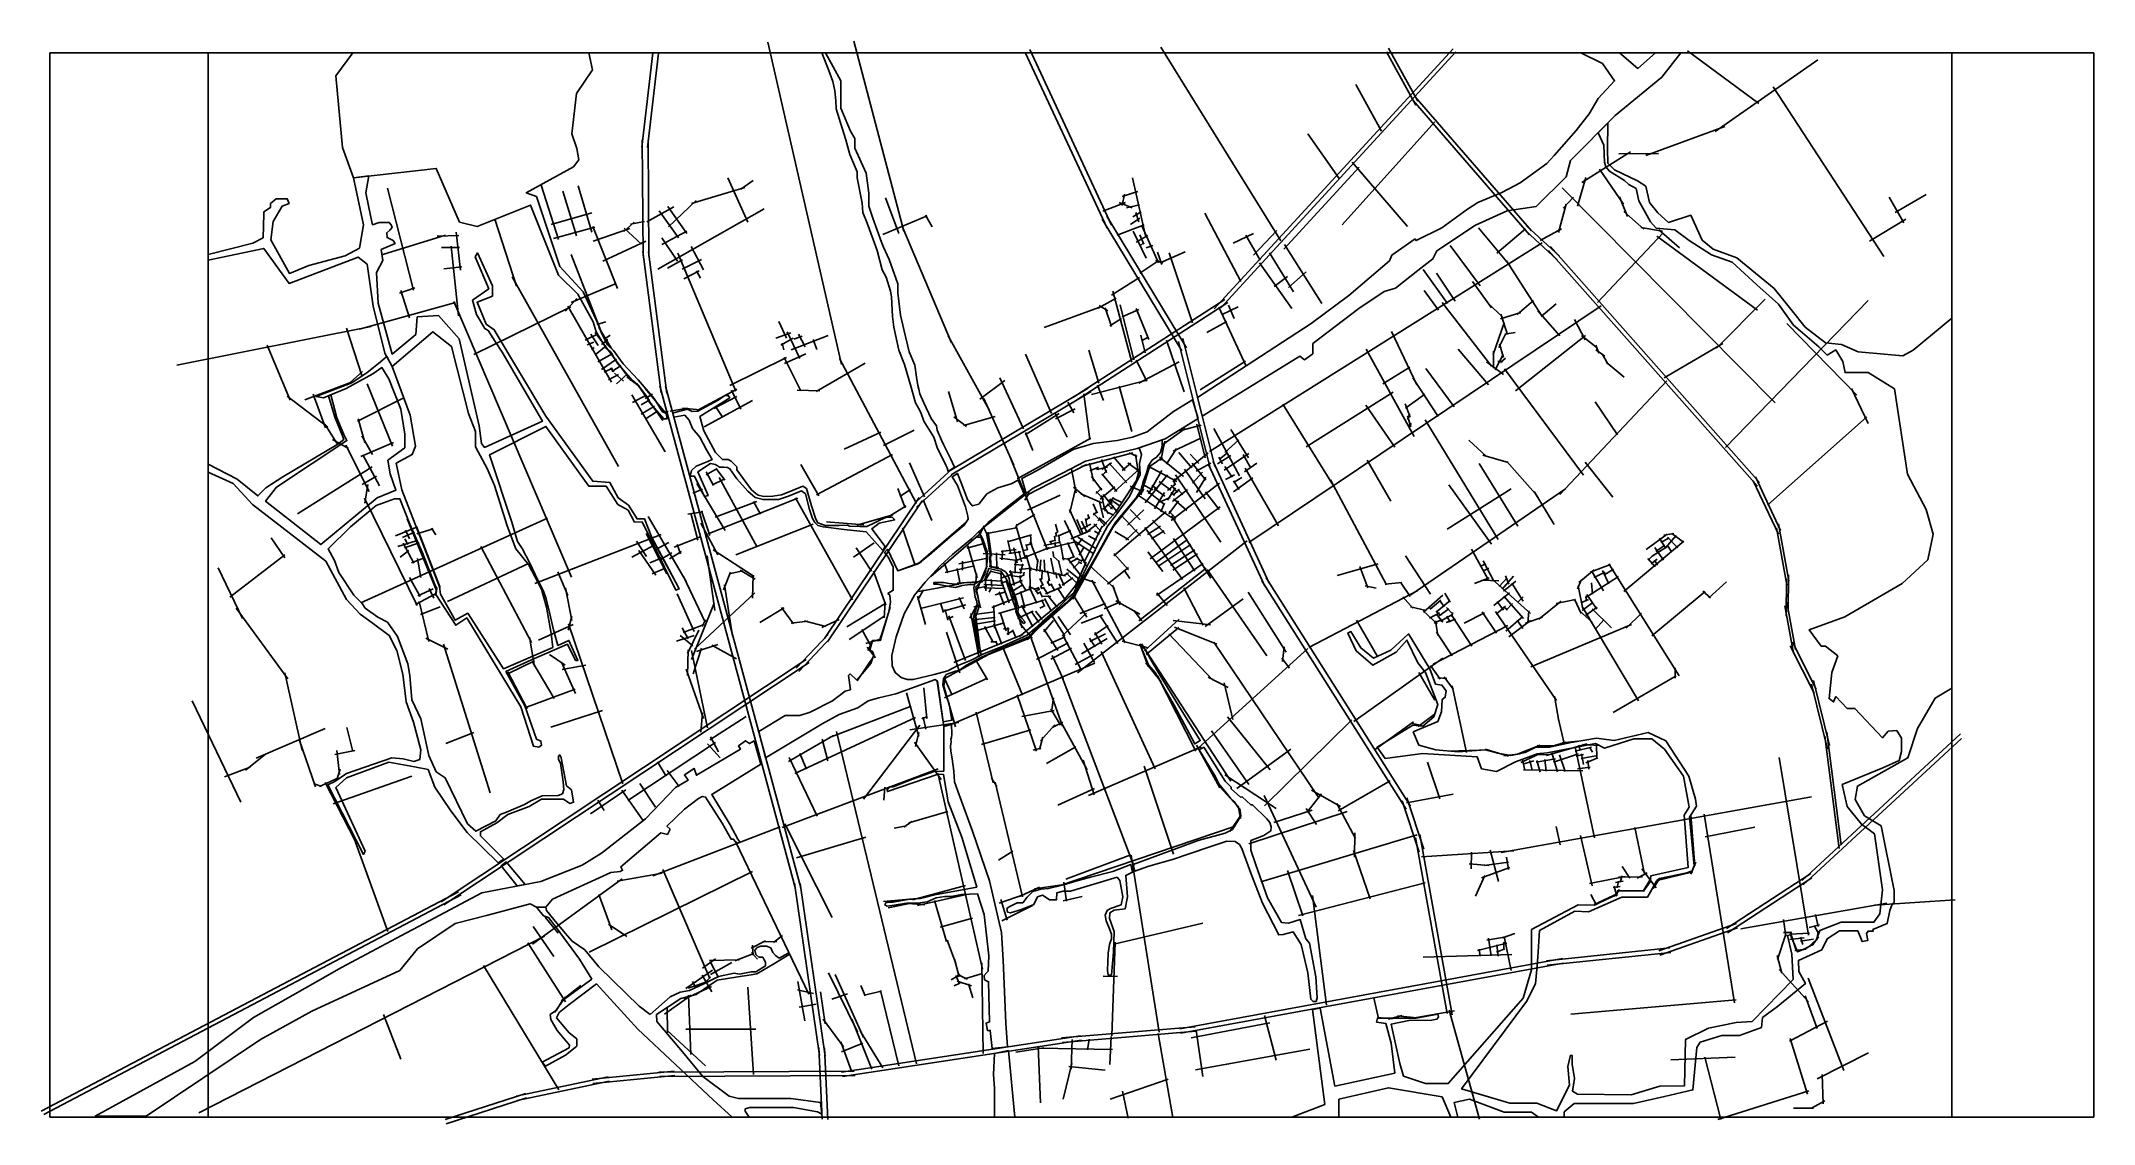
# Model space of a CAD drawing. Header units: metres. Extents: x -7974 to 833, y -42 to 4604.
import ezdxf

# ---------------------------------------------------------------- set-up
doc = ezdxf.new("R2010")
doc.units = ezdxf.units.M
doc.header["$MEASUREMENT"] = 0
doc.header["$XCLIPFRAME"] = 0
for name, color, linetype in [('图框', 6, 'Continuous'), ('底图', 73, 'Continuous'), ('水网', 141, 'Continuous'), ('路网', 2, 'Continuous')]:
    doc.layers.add(name, color=color, linetype=linetype)
picture_1 = doc.add_image_def('image1.jpg', size_in_pixel=(8192, 4266))
picture_2 = doc.add_image_def('image2.jpg', size_in_pixel=(8192, 4266))

msp = doc.modelspace()

# ---------------------------------------------------------------- linework, layer by layer
at = {"layer": '图框'}
msp.add_lwpolyline([(-7256.621239817619, 4552.840817265493), (-7256.621239817619, -13.5967809482732), (223.4958730477465, -13.5967809482732), (223.4958730477465, 4552.840817265492), (-7256.621239817619, 4552.840817265493)], dxfattribs=at)
at = {"layer": '水网'}
for p, q in [((-5848.022763366244, 887.9184437221992), (-5818.498628950401, 850.0111858739183)), ((-5808.088030129482, 887.9184437221992), (-5848.022763366244, 887.9184437221992)), ((-5805.000376931706, 873.1248661608402), (-5808.088030129482, 887.9184437221992)), ((-5818.498628950401, 850.0111858739183), (-5797.231648311806, 843.4955894785996)), ((-5773.609866354877, 834.6434857269631), (-5805.000376931706, 873.1248661608402)), ((-5797.231648311806, 843.4955894785996), (-5762.756190938745, 798.9456463613603)), ((-5732.6880038212, 784.4776957705652), (-5773.609866354877, 834.6434857269631)), ((-5762.756190938745, 798.9456463613603), (-5664.223611412555, 664.6562920773066)), ((-5725.157004906505, 775.8780991468263), (-5732.6880038212, 784.4776957705652)), ((-5695.483245148293, 741.9938339755208), (-5725.157004906505, 775.8780991468263)), ((-5640.850277117118, 704.6248261893414), (-5695.483245148293, 741.9938339755208)), ((-5580.970756383409, 632.2306807302884), (-5640.850277117118, 704.6248261893414)), ((-4901.710983536744, 714.7820007941845), (-4911.641002769655, 703.2368134351201)), ((-4886.003415618876, 720.554609258368), (-4901.710983536744, 714.7820007941845)), ((-4861.268606696569, 720.554609258368), (-4886.003415618876, 720.554609258368)), ((-4843.394525681869, 713.6996459475557), (-4861.268606696569, 720.554609258368)), ((-4834.728318643072, 693.1347560151225), (-4843.394525681869, 713.6996459475557)), ((-5664.223611412555, 664.6562920773066), (-5611.130585858465, 579.0769273169607)), ((-5408.403866758629, 462.2907388302992), (-5580.970756383409, 632.2306807302884)), ((-4911.641002769655, 703.2368134351201), (-4908.030044507279, 684.4758581034986)), ((-4908.030044507279, 684.4758581034986), (-4895.211289594765, 673.652220929318)), ((-4865.433140062815, 636.0353336578517), (-4907.621068571476, 609.9410723656036)), ((-4902.763153808031, 601.0071604601139), (-4830.325699266934, 644.7366930917087)), ((-4895.211289594765, 673.652220929318), (-4878.059353837087, 673.652220929318)), ((-4878.059353837087, 673.652220929318), (-4871.559737220872, 662.2874359011257)), ((-4871.559737220872, 662.2874359011257), (-4865.382312177938, 651.4860130194232)), ((-4865.382312177938, 646.7735746786892), (-4865.433140062815, 636.0353336578517)), ((-4865.382312177938, 651.4860130194232), (-4865.382312177938, 646.7735746786892)), ((-4823.714965535984, 679.7856340552463), (-4834.728318643072, 693.1347560151225)), ((-4830.325699266934, 644.7366930917087), (-4764.5538784229, 683.9779997122677)), ((-4806.743585424015, 669.5031743043762), (-4823.714965535984, 679.7856340552463)), ((-4769.37057723489, 690.0680642368097), (-4806.743585424015, 669.5031743043762)), ((-4764.5538784229, 683.9779997122677), (-4769.37057723489, 690.0680642368097)), ((-5708.749561550008, 470.6534410119856), (-5591.041508496477, 558.8260929747921)), ((-5611.130585858465, 579.0769273169607), (-5699.534032324052, 514.2763864119916)), ((-5591.041508496477, 558.8260929747921), (-5414.107955973173, 364.6695997997813)), ((-5192.530840833992, 529.82460716704), (-5232.369380827396, 523.6864925215885)), ((-5128.405517362043, 560.2836823040888), (-5192.530840833992, 529.82460716704)), ((-5162.996267440787, 513.1861069915792), (-5073.439120660958, 574.7013798143817)), ((-5067.256153025081, 590.7402144808948), (-5128.405517362043, 560.2836823040888)), ((-5073.439120660958, 574.7013798143817), (-4985.291235826648, 588.2873519087111)), ((-5000.961610054758, 604.810354378158), (-5067.256153025081, 590.7402144808948)), ((-4977.678360267775, 599.6813809797202), (-5000.961610054758, 604.810354378158)), ((-4985.291235826648, 588.2873519087111), (-4927.569466404339, 597.1838370606907)), ((-4927.445382536956, 610.3056914677181), (-4977.678360267775, 599.6813809797202)), ((-4927.569466404339, 597.1838370606907), (-4902.763153808031, 601.0071604601139)), ((-4907.621068571476, 609.9410723656036), (-4927.445382536956, 610.3056914677181)), ((-5762.734075771849, 446.1042054844401), (-5789.313104030269, 427.463538086271)), ((-5737.768681438218, 485.8151318097879), (-5762.734075771849, 446.1042054844401)), ((-5751.05703568105, 435.6585527383066), (-5708.749561550008, 470.6534410119856)), ((-5699.534032324052, 514.2763864119916), (-5737.768681438218, 485.8151318097879)), ((-5360.380317920498, 427.7429975894774), (-5408.403866758629, 462.2907388302992)), ((-5274.91285317285, 502.3774614551184), (-5360.380317920498, 427.7429975894774)), ((-5333.487965689332, 426.6531321393377), (-5228.74442660276, 495.5170573921568)), ((-5232.369380827396, 523.6864925215885), (-5274.91285317285, 502.3774614551184)), ((-5228.74442660276, 495.5170573921568), (-5162.996267440787, 513.1861069915792)), ((-5789.313104030269, 427.463538086271), (-5786.481125457285, 406.0255552799317)), ((-5786.481125457285, 406.0255552799317), (-5759.59511393831, 357.9815552166838)), ((-5762.25256827475, 413.5528358825102), (-5751.05703568105, 435.6585527383066)), ((-5708.453017266816, 347.8479473480657), (-5762.25256827475, 413.5528358825102)), ((-5759.59511393831, 357.9815552166838), (-5721.075674056221, 312.2622643569921)), ((-5414.107955973173, 364.6695997997813), (-5089.873937335898, 61.15806892956243)), ((-5332.835645592073, 396.7032108680978), (-5333.487965689332, 426.6531321393377)), ((-5222.413225488168, 267.1990868098255), (-5332.835645592073, 396.7032108680978)), ((-5707.946069595229, 284.6492939816489), (-5824.31607772666, 222.9861154943574)), ((-5723.374878154324, 252.772548077286), (-5676.042312292615, 291.4426939990844)), ((-5721.075674056221, 312.2622643569921), (-5707.396522767585, 296.0262781019176)), ((-5676.042312292615, 322.5355576232541), (-5708.453017266816, 347.8479473480657)), ((-5707.396522767585, 296.0262781019176), (-5707.946069595229, 284.6492939816489)), ((-5676.042312292615, 291.4426939990844), (-5676.042312292615, 322.5355576232541)), ((-5134.325345442324, 161.1255618950235), (-5222.413225488168, 267.1990868098255)), ((-5824.31607772666, 222.9861154943574), (-5809.93325470046, 205.741326285588)), ((-5809.93325470046, 205.741326285588), (-5723.374878154324, 252.772548077286)), ((-5022.112370078583, 76.82616364779096), (-5134.325345442324, 161.1255618950235)), ((-5089.873937335898, 61.15806892956243), (-5009.400711341354, -13.5967809482732)), ((-4981.665044389869, 66.44245859600417), (-5022.112370078583, 76.82616364779096)), ((-4757.946083070783, 66.44245859600414), (-4981.665044389869, 66.44245859600417)), ((-4953.254555545456, 22.21239622214489), (-4933.577469823853, 28.87900305899166)), ((-4953.254555545456, 12.12905617232172), (-4953.254555545456, 22.21239622214489)), ((-4936.643900096082, -13.5967809482732), (-4953.254555545456, 12.12905617232172)), ((-4933.577469823853, 28.87900305899166), (-4745.702477148705, 28.34776092221729)), ((-4629.787685756556, 49.0418982875708), (-4757.946083070783, 66.44245859600414)), ((-4745.702477148705, 28.34776092221729), (-4643.63062033811, 9.77915392075738)), ((-4643.63062033811, 9.77915392075738), (-4623.98260910163, -0.482696024402685)), ((-4623.98260910163, -0.482696024402685), (-4629.787685756556, 49.0418982875708)), ((-5009.400711341354, -13.5967809482732), (-4936.643900096082, -13.5967809482732))]:
    msp.add_line(p, q, dxfattribs=at)
for points in [[(-5291.798803388003, 3005.093697597935), (-5288.313874737809, 2982.385884749601), (-5302.556508096735, 2982.385884749601), (-5363.753230884896, 3053.354941390928), (-5371.282702027404, 3072.690168116824), (-5413.499357828261, 3128.005378496906), (-5438.745023551863, 3149.59102979357), (-5502.793694839631, 3222.905661541325), (-5530.754145964427, 3269.853818697626), (-5550.135320769346, 3285.852097417669), (-5560.62055518786, 3304.830480745331), (-5591.902615180544, 3356.364144903775), (-5604.701353191392, 3398.432260584679), (-5671.35861722361, 3517.742272993128), (-5754.046042672395, 3598.905217674939), (-5874.408430444674, 3899.945449913885), (-6103.311045074951, 3808.425239942915), (-6178.566586236352, 3826.753748867895), (-6278.162132925739, 4057.266102161679), (-6633.528870075031, 4017.372073373802), (-6680.548496206689, 4147.066783349663), (-6709.201374490891, 4454.084165620616), (-6635.891323204393, 4552.840817265493), (-5624.464554774014, 4552.840817265489), (-5608.021802117646, 4480.85544021984), (-5677.510657673767, 4378.276714641433), (-5696.115367547776, 4204.962013099881), (-5675.630450279437, 4143.246825617149), (-5666.224251567502, 4093.47918960567), (-5689.53577261071, 4064.186113804717), (-5892.382422054281, 3953.052853548739), (-5848.913145281075, 3936.469712196853), (-5748.166530509537, 3635.988734915834), (-5648.127422138671, 3527.58296927119), (-5584.152465141845, 3388.399506752256), (-5569.378404522542, 3350.373520797857), (-5543.597831713653, 3300.619012186003), (-5518.098254766011, 3276.625777308986), (-5476.940741672684, 3218.96596251048), (-5412.360469133279, 3150.087582929002), (-5343.925072570666, 3069.8811819367), (-5309.061982763275, 3014.513600627834), (-5291.798803388003, 3005.093697597935)], [(-4082.114006439253, 2757.328593538642), (-4054.877631909286, 2775.726378664101), (-4071.922935446229, 2812.774529919825), (-4100.597878384127, 2869.884331103214), (-4111.160448647347, 2890.92103513518), (-4129.090255206596, 2934.897682297529), (-4132.206483267204, 2952.411759168532), (-4154.799291358082, 2984.32632421421), (-4186.372558369592, 3051.529696427006), (-4204.255381220113, 3089.593099868944), (-4208.717537405028, 3110.510702380478), (-4211.967366593639, 3125.745183734492), (-4217.622990340109, 3161.349829723314), (-4225.855123718504, 3213.174740256528), (-4249.784783698252, 3270.052065868175), (-4272.840850407273, 3365.823763137214), (-4287.542859350899, 3426.893865317524), (-4298.876278584647, 3524.019013576126), (-4298.876278584647, 3562.143103139253), (-4334.78674738077, 3665.845288056237), (-4359.475392825348, 3719.224803114576), (-4368.784254241618, 3741.061912402165), (-4405.011835972633, 3844.393120816418), (-4423.0868278387, 3895.948059411713), (-4423.0868278387, 3951.152180502401), (-4433.631568319077, 4037.514363047947), (-4482.385690921887, 4144.033408683823), (-4482.385690921887, 4185.601819621657), (-4501.237324173358, 4216.778127825029), (-4543.54820063777, 4316.126912649012), (-4543.54820063777, 4432.834505922514), (-4608.150546712844, 4552.840817265493), (-4624.464271250253, 4552.840817265493), (-4593.794478399024, 4477.170337700987), (-4576.599240216689, 4429.912585462338), (-4568.379666757988, 4389.87610108701), (-4563.719629932371, 4347.451481348532), (-4563.460743293485, 4312.796847069502), (-4536.632416790221, 4230.443907474024), (-4521.608949856279, 4179.156953004316), (-4504.829801579499, 4117.118362618525), (-4473.450312918343, 4042.314880604503), (-4473.450312918343, 4017.007902062537), (-4450.997387124282, 3908.811123620345), (-4448.43527544786, 3868.705506209514), (-4430.073578201147, 3822.626741306809), (-4404.782101144649, 3752.629424586634), (-4387.139920079177, 3704.906695024114), (-4365.940754130643, 3622.772302163188), (-4347.659475672597, 3590.154756456268), (-4329.473075920017, 3530.847364512276), (-4325.703754504576, 3506.024997312827), (-4320.758926911047, 3422.189748448928), (-4315.234078804293, 3376.372553619801), (-4294.258384297324, 3277.854281870266), (-4269.762357316738, 3215.998459359767), (-4242.830646274582, 3123.270655934746), (-4221.997487065349, 3051.540601767298), (-4209.956914659502, 3029.249343254847), (-4199.376162212905, 3009.660715730065), (-4186.137178761244, 2972.308826343582), (-4165.563810174861, 2939.134076649953), (-4144.24378135904, 2904.755330337398), (-4129.169978063437, 2859.909628680605), (-4091.852799071829, 2783.549056625376), (-4086.561245303733, 2772.721172961297), (-4082.114006439253, 2757.328593538642)], [(-3012.674333829287, 3075.570014643188), (-2992.907008947704, 2994.542016473996), (-2789.658882259464, 3119.122555527571), (-2574.150981369096, 3251.217699038579), (-2553.375103818209, 3236.380758832744), (-2517.441282643064, 3262.116876700708), (-2517.441282643064, 3305.963573032972), (-2320.951272581137, 3455.757799470685), (-2211.335282810833, 3529.337940191009), (-2163.140766721044, 3543.169367087594), (-2067.264404319169, 3619.498299986288), (-2003.170011150535, 3669.052907143019), (-1986.70186707376, 3703.574597825977), (-1820.049160748895, 3813.227191439164), (-1684.170637048999, 3875.172638513653), (-1560.184119048062, 3893.962512625734), (-1431.403790659606, 4020.938431522238), (-1411.992782872388, 4091.178216544849), (-1221.380303700934, 4283.808253478809), (-1020.257166177296, 4448.520016961494), (-939.9019392899644, 4552.840817265492), (-1047.324197296519, 4552.840817265492), (-1124.296035628227, 4486.550874505407), (-1202.959606900636, 4552.840817265492), (-1367.899393027022, 4552.840817265492), (-1276.095237035944, 4507.304032203887), (-1223.557874381207, 4432.541267123091), (-1294.138429484112, 4356.71805805081), (-1332.427283954865, 4291.48465208738), (-1388.924266716291, 4219.665126935793), (-1483.187768450967, 4112.190726619021), (-1514.531223308731, 4077.702508389516), (-1628.016284722718, 3995.970258078971), (-1707.193299030419, 3954.333364630347), (-1810.515513353166, 3911.377147923431), (-1854.607511334893, 3882.356944745505), (-1965.195640538906, 3801.917878427481), (-2074.79461864238, 3747.445452280572), (-2079.313381307525, 3755.072381441587), (-2179.370283507626, 3684.64911888036), (-2189.678503024508, 3660.644638662057), (-2364.06803028365, 3512.315467655096), (-2524.793725047886, 3392.497908073256), (-2865.694151006304, 3170.599847614696), (-3012.539145895422, 3075.015867447077)], [(-1252.922173281906, 4251.932525673582), (-1254.045275471006, 4138.119235590037), (-1253.034908309259, 4079.143006081696), (-1223.364703213497, 4051.656750435337), (-1124.989183136502, 4004.153521524155), (-1090.043563481733, 3980.677871355911), (-1074.190699144179, 3911.424713759814), (-1037.458247396753, 3867.188982439221), (-991.6317372315459, 3825.592089559258), (-896.9836316036744, 3856.415686108991), (-848.1987482937839, 3749.003234739773), (-800.3138636990114, 3710.130277281809), (-698.9804344539878, 3673.30202787339), (-539.5775430676367, 3542.445381249465), (-461.0737951103656, 3446.72218589692), (-406.2623190382145, 3376.297962563233), (-319.1620116307022, 3309.494359247692), (-250.8062450613798, 3301.169692733259), (-178.4590613266481, 3270.328462018188), (12.53745037571934, 3253.46218022124), (56.96193908590067, 3278.090360608596), (223.4958730477465, 3414.936614427203), (223.4958730477465, 1827.634153705348), (151.3394303301684, 1785.085108343497), (75.9877077736528, 1654.260193972535), (35.04542185082391, 1527.862934245557), (-181.4944545959441, 1407.331680774543), (-191.116924425849, 1349.450618446808), (-151.3062775627695, 1279.8209956879), (-80.52837886693305, 1236.22883051155), (-23.90101416414836, 959.3639064845484), (-23.53551655475166, 907.7448217820746), (-32.49125193247164, 899.9378093112718), (-42.55142573860211, 873.995040031983), (-54.46565025517339, 817.5811263935718), (-115.0770084968971, 791.7144174526002), (-113.8030445984404, 785.0355293311804), (-136.2440294440894, 785.0355293311804), (-142.9339348307039, 775.2054875095018), (-137.0816812962803, 745.1037592693792), (-161.6403668167324, 740.3291611801473), (-179.8161350433001, 785.666083633896), (-258.8747990790653, 785.666083633896), (-311.2722046190756, 751.4617887834391), (-334.6755930398285, 704.9359964653956), (-435.2845807362974, 659.4111683686859), (-432.9738610038837, 611.2130886305749), (-404.5994267093264, 559.8903642192598), (-524.350467242526, 462.1256964438398), (-588.8475139695582, 413.9682469320286), (-593.750355275195, 371.8405263855784), (-688.3752620703453, 337.5505105400371), (-762.8985543106608, 337.5505105400371), (-856.1565858823525, 308.3338648633035), (-870.8509585112841, 285.9849754589195), (-887.3616257504254, 103.9919534081309), (-1009.897686150856, 75.73906224605163), (-1142.43023956161, 45.56441684780292), (-1396.340303667093, 45.56441684780295), (-1439.642780833092, 9.182707031177415), (-1439.642780833092, -13.59673805933614), (-1550.26972046015, -13.5967809482732), (-1580.008536103662, 8.68358850603181), (-1696.988592063411, 8.492224300247472), (-1845.262945400114, 63.3151571944254), (-1911.517303705179, 49.82289444029447), (-1895.719246609915, -13.5967809482732), (-1925.340618162816, -13.5967809482732), (-1963.35474742057, 73.49933835490445), (-2193.206810043208, 112.7732361802627), (-2406.198657014808, 63.35370737501214), (-2406.198657014808, -13.59673805933614), (-2608.113467345364, -13.5967809482732), (-2467.10411845825, 41.76567558158422), (-2518.898702330203, 447.9726725008876), (-2486.94028036976, 454.1397075950626), (-2423.458878538913, 120.3901786959468), (-2166.329628411964, 175.977759506608), (-2181.832886340533, 304.5500074797565), (-2205.077710739693, 388.8301780050497), (-2244.23902227512, 394.8830185894658), (-2241.229553701385, 412.1642695065747), (-2075.29288507258, 412.1642695065747), (-1982.310513630611, 429.2533704228445), (-1979.587492643804, 415.741740131947), (-1985.79335438586, 406.9881219678245), (-2007.561399091574, 403.2224534284758), (-2106.035572204681, 401.8468729738524), (-2182.07705405484, 385.6534397424984), (-2144.312080260425, 216.9575721577639), (-2128.962050621929, 162.7962786939315), (-2034.698291655041, 131.4024260555998), (-1937.442115256461, 131.4024260555998), (-1615.45443858589, 496.85635841831), (-1579.966662210608, 619.3058069361541), (-1579.966662210608, 791.7501017924221), (-1380.383334567734, 898.132329630578), (-1311.850676898975, 895.6958565264031), (-1219.278982793112, 939.691573683096), (-1204.777508458188, 959.0191504630857), (-1099.514370942779, 956.5217551310777), (-1070.696084981326, 996.894841558762), (-1067.876846835846, 1022.558353144988), (-907.4966466243638, 1058.549846385467), (-925.2654445586303, 1282.240689756636), (-903.871597024583, 1317.103642638587), (-927.9340062856427, 1449.331386063041), (-1009.860394027266, 1566.293951323921), (-1063.056303389261, 1609.415240373612), (-1140.340836693285, 1609.415240373612), (-1267.308280121528, 1569.803820463556), (-1305.950575772083, 1589.860245262109), (-1512.85180120312, 1549.545977904923), (-1555.017709557418, 1546.163892907054), (-1649.26470736767, 1511.009017164804), (-1729.688158731965, 1470.262862982308), (-1794.46225751868, 1481.36293449438), (-1813.373539966997, 1532.693817307219), (-2048.238116376917, 1547.401335214577), (-2208.13711480084, 1525.730471378451), (-2242.315607054857, 1574.485772252017), (-2089.614916436469, 1668.599405118606), (-2045.830947497503, 1663.569692798201), (-1998.589714516354, 1704.457336312556), (-1982.128112808401, 1757.594530824375), (-2034.100167750614, 1894.060367393315), (-2067.500223172938, 1935.67262949995), (-2114.737744340848, 2033.549619743983), (-2160.390147266546, 1981.285212414212), (-2260.254684421241, 1925.853242134657), (-2332.121420330477, 1987.841031164157), (-2368.17037646909, 2063.934303536214), (-2354.576788452403, 2069.84170270191), (-2312.468297209074, 2000.219591219193), (-2258.101484762956, 1956.053333425483), (-2182.778180776521, 1990.549782252434), (-2107.450179026455, 2060.096018289787), (-2016.099671474622, 1910.587093283084), (-1991.45241964086, 1843.880443209488), (-1963.980825918421, 1840.225617995133), (-1946.362298423053, 1815.235694546303), (-1949.788882008972, 1788.223365760321), (-1962.959091328644, 1779.052143751469), (-1965.366144213898, 1725.518515637974), (-1981.652942717351, 1684.996636606804), (-2087.457424994129, 1639.317284225086), (-2063.116491801489, 1582.937766996824), (-1990.304773386531, 1562.365392093463), (-1893.998241205074, 1553.547592963219), (-1777.567591601051, 1562.166354830148), (-1724.478454866621, 1548.426335519733), (-1669.17957131916, 1538.295380417941), (-1607.550770271715, 1551.309093987885), (-1561.937051399567, 1573.934768142091), (-1502.364942866319, 1573.934768142091), (-1409.163400452293, 1594.41482891795), (-1300.869625428291, 1613.259026185373), (-1225.72837428157, 1603.457896999134), (-1080.110461281794, 1636.961724899229), (-1003.595955232609, 1601.839344093372), (-905.1452129405443, 1450.065064409988), (-876.8720415507777, 1350.424819413278), (-872.4934358673854, 1320.983667469027), (-901.5514817649236, 1274.312202616071), (-882.7738825901251, 1064.753559619086), (-890.5032116764633, 1044.193509529672), (-914.1998333427107, 1034.881352867815), (-1030.32466433449, 1010.948901548916), (-1041.770446421498, 1001.44734516889), (-1082.537813145674, 930.499320100902), (-1192.913045437788, 930.499320100902), (-1334.984262895268, 867.7476227267288), (-1393.809832991806, 870.1098381988702), (-1545.545510166412, 787.0356319559467), (-1553.089538576445, 673.2403754170408), (-1558.590909766084, 605.6455920463412), (-1562.364601834659, 559.2786247776196), (-1600.724049769167, 482.6525120250516), (-1879.860872549587, 108.2055713480331), (-1750.501455477358, 70.28014404814529), (-1672.494830994114, 47.4102623440782), (-1556.606829598277, 47.4102623440782), (-1473.211259780917, 13.51645916693451), (-1416.78543493733, 124.2483168231411), (-1423.65339136502, 204.2887763906147), (-1412.328301205205, 252.7046369150994), (-1404.863949112915, 250.9586293152337), (-1404.863949112915, 214.3382399236143), (-1395.054044387303, 152.5502046176189), (-1403.882128188023, 97.63406256378583), (-1382.438925137379, 85.83403255696977), (-1152.657734948676, 82.68387265633282), (-1029.768472320189, 120.3022389854377), (-923.61299170446, 121.8696689898461), (-919.3783347780554, 319.4291984934644), (-820.5906294408269, 368.7799933436399), (-701.710473087689, 393.037162910281), (-633.4519676245109, 396.9426336333054), (-456.74535690272, 577.4360813932323), (-462.6364684819343, 685.5498779543377), (-482.114730401765, 765.8449582289578), (-469.1345700625848, 768.9937310053623), (-438.7934041841798, 696.0009983149173), (-394.3690133526284, 714.467053243748), (-357.8882870556772, 748.7888144814605), (-342.6512357324974, 788.1606131251393), (-251.228985790498, 822.8077728199602), (-110.9431504986278, 822.8077728199602), (-85.72323547934502, 859.029804460526), (-73.8026892808557, 962.5768144309258), (-109.1312636666407, 1202.938114850778), (-164.6476942678637, 1243.278475225877), (-225.5951455985269, 1319.718260102447), (-247.0309830197802, 1413.444218670982), (-73.44577523956104, 1485.081270437902), (-2.364957785568548, 1516.32921942513), (7.990247175584952, 1555.415474015368), (7.990247175584957, 1613.413689140099), (-13.1184287073338, 1645.049081309189), (-49.36329898820986, 1643.366670999974), (-73.81811650461168, 1614.640777442284), (-192.8066694036024, 1740.429046007124), (-225.5590714136561, 1740.429046007124), (-274.1914223984568, 1791.002260612433), (-284.1163470098618, 1768.525263503619), (-303.6533599735339, 1782.70364089268), (-291.1531329426216, 1894.518717022442), (-265.9640143737633, 1965.715191995285), (-319.3134420112401, 2007.333648015829), (-337.2239848133832, 2007.333648015829), (-388.517705887054, 2078.099830865078), (-235.7483467238271, 2133.983702632046), (10.04421382694272, 2276.446241662714), (119.9917756379873, 2378.131102262494), (143.5492043079575, 2487.963640597973), (112.9236712810598, 2593.359580092892), (32.50781753448246, 2745.246020463557), (-23.31106784824806, 3111.153241010823), (-135.3946041842864, 3181.180776515026), (-234.483836349711, 3181.180776515026), (-244.0345637894497, 3229.173301513252), (-274.6775539379596, 3278.668405312816), (-310.9786703622761, 3256.193965063636), (-347.093406217522, 3291.595981878538), (-427.4078230680678, 3360.831828871964), (-455.881732150472, 3385.378047220316), (-520.0702826069173, 3474.140054262491), (-613.4053343032137, 3557.274050263917), (-718.4365994856563, 3655.033240585618), (-808.1478195208838, 3686.849619843542), (-903.7333319816097, 3747.377679013436), (-964.4276840473683, 3793.292631239817), (-1045.033536233874, 3800.42337462541), (-1070.128699530243, 3827.378363484513), (-1120.082108043898, 3917.862432136379), (-1130.776653930574, 3970.493343521146), (-1162.917244724893, 3987.703063977275), (-1181.54735732072, 4006.062703039555), (-1245.921160248967, 4044.863783362256), (-1260.532307065543, 4063.336969808963), (-1266.543704592383, 4083.664031666667), (-1269.927834314432, 4156.279190263672), (-1294.610331797393, 4209.803114475253), (-1252.922173281906, 4251.932525673582)], [(-6012.499830153108, 1077.236815308446), (-5988.246436501737, 1093.560759852615), (-6089.181309800748, 1193.188940584179), (-6088.69842609782, 1211.454792696331), (-6018.346225982271, 1249.211042944724), (-5970.748368945234, 1285.118502338311), (-5879.425004027675, 1319.686643407578), (-5827.125207576312, 1351.441083526428), (-5732.583410599357, 1351.441083526428), (-5705.241440354701, 1333.081837361671), (-5689.638485442549, 1337.859217025216), (-5697.943261574343, 1390.410323989381), (-5719.481173859539, 1408.324948826732), (-5742.458689708758, 1527.780495100382), (-5748.329154326857, 1540.88154747874), (-5754.470117334395, 1536.556901320891), (-5754.470117334395, 1521.276469488741), (-5745.954231824914, 1504.929274655802), (-5733.628634007255, 1425.083045134877), (-5730.748556922975, 1392.318581040021), (-5737.216391483446, 1374.162971350768), (-5755.923524203886, 1366.251517473447), (-5823.74490566166, 1365.7431774123), (-5872.216024759102, 1344.060988882836), (-5900.447844229558, 1327.536181257448), (-5976.49779365366, 1294.609912717573), (-6004.065488540612, 1284.760688252081), (-6023.543112492538, 1257.83079861127), (-6108.527512365348, 1213.474678867013), (-6144.435535595228, 1245.822348023805), (-6239.739588218064, 1442.911394298291), (-6278.779337870081, 1468.470695594195), (-6310.348135435095, 1538.842247548054), (-6345.004407648849, 1695.709727169393), (-6383.440233688248, 1777.846456808529), (-6391.214046536321, 1881.008635210019), (-6400.655855456467, 1932.164909740888), (-6444.046720175109, 2049.576903545942), (-6487.535193982381, 2110.189967250724), (-6529.203255386652, 2131.899774164962), (-6583.708100887415, 2171.191768388038), (-6596.489903750384, 2190.630188493022), (-6631.537076295352, 2225.646787418456), (-6696.888420037059, 2324.117052923673), (-6714.310627410589, 2374.833259116087), (-6742.395308284561, 2425.2986580185), (-6646.38670711222, 2519.706039563295), (-6536.515237472478, 2610.716128664885), (-6457.918056216455, 2639.775083764798), (-6434.242139508402, 2640.279980194708), (-6391.721810987327, 2530.771882767542), (-6337.520638206783, 2407.22920844509), (-6286.210329967719, 2275.094882184862), (-6276.128581247177, 2253.664124959112), (-6280.653571564988, 2228.798287793001), (-6194.469212070078, 2097.53189527482), (-6147.380858164879, 2128.448259647576), (-5915.373625214808, 1747.823978310152), (-5861.503615771237, 1578.060423259867), (-5837.85228982586, 1574.734799947349), (-5826.838933980631, 1582.663957324868), (-5829.592287441206, 1600.302305868019), (-5849.027631520519, 1608.716945915439), (-5898.779790160385, 1751.09905651179), (-5979.724751284077, 1898.257067628066), (-5870.320680126424, 1948.470180096858), (-5715.34093618227, 2016.007554205822), (-5680.466478946851, 1946.165373886451), (-5670.573974704166, 1946.165373886451), (-5709.36317696287, 2032.259598503108), (-5756.444203885628, 2011.047542944377), (-5775.650941587053, 2077.793162791819), (-5793.329554059141, 2152.103419976902), (-5807.134599436015, 2210.146240526414), (-5819.044242183124, 2243.561805153331), (-5842.016654289146, 2290.508067156869), (-5876.630182653622, 2363.975882715728), (-5909.936108812217, 2426.751500615628), (-5929.256502675431, 2456.589271054505), (-5954.659978458556, 2539.990183144411), (-6049.610596865008, 2828.660475962232), (-5807.81693510319, 2950.076811996631), (-5624.131651524585, 2693.99568164313), (-5549.744942411861, 2693.99568164313), (-5499.983504238902, 2615.552165617599), (-5455.826556066988, 2590.41236331919), (-5427.484658135313, 2540.070727136827), (-5395.468819063906, 2541.119509297991), (-5250.451291854748, 2247.292043580666), (-5237.023981471534, 2253.322373448126), (-5281.207724295229, 2337.268511743194), (-5354.001369565529, 2474.006996082142), (-5384.946640504299, 2553.523815696655), (-5416.580046818424, 2553.523815696655), (-5453.991586396448, 2611.758693800523), (-5498.24968147899, 2643.344049314357), (-5533.656145945613, 2710.305019644053), (-5606.774458879736, 2715.026677194055), (-5807.764157758771, 2993.836443964661), (-6029.734822946637, 3365.022936094906), (-6064.693839927298, 3389.290251662315), (-6103.17681759419, 3482.667409676047), (-6037.661733295346, 3509.667755151826), (-6037.744915905889, 3553.575428531447), (-6101.620697892868, 3694.48366495733), (-6111.435892025539, 3677.946723731937), (-6052.998264409048, 3540.945968739936), (-6123.454047312662, 3491.754690284488), (-6106.356681594203, 3430.984398235267), (-6070.678326808184, 3369.87487384153), (-6055.705742177939, 3362.198834915918), (-6025.377038215605, 3315.110159115754), (-5995.213039732521, 3268.277206834943), (-5822.733378558274, 2972.154394104913), (-6072.067704899389, 2860.552707553901), (-6084.539049383566, 2876.860797527396), (-6093.660424426866, 2952.383767587613), (-6180.137031216879, 3326.037009042993), (-6268.559614091967, 3425.799260276705), (-6360.117113228684, 3419.962351549131), (-6366.743627804915, 3345.163630295286), (-6467.285802863168, 3260.42647372639), (-6527.861434902516, 3479.179357904806), (-6534.353048266516, 3610.269686109012), (-6507.359350497965, 3662.069526784129), (-6514.069612860287, 3708.625179313993), (-6455.077359150711, 3735.354159650345), (-6463.521850252516, 3748.443887335368), (-6489.558480177476, 3760.780384243721), (-6490.90053264994, 3781.162405531541), (-6477.748012440213, 3791.621614958792), (-6467.816534158562, 3803.15355018455), (-6471.305986581135, 3814.685485410311), (-6480.43223337931, 3825.412882065096), (-6495.732095542058, 3825.412882065096), (-6523.379188433975, 3825.412882065096), (-6552.636860287012, 3815.490047092906), (-6559.263432860324, 3847.874579282093), (-6580.814742471412, 3952.873784724289), (-6566.993299741671, 4024.841461138087), (-6633.528870075031, 4017.372073373802), (-6590.110050762975, 3815.35079958809), (-6608.155436780268, 3715.1437190224), (-6668.893344654438, 3681.942445327376), (-6825.597167848762, 3640.219871462981), (-6908.528587020612, 3606.656646701912), (-6987.779917362066, 3750.653866572787), (-6978.307949959388, 3828.80675398868), (-6939.490387127682, 3895.524751867237), (-6909.754529335348, 3907.110352272444), (-6917.421367013, 3926.788227127953), (-6933.286265298083, 3926.788227127953), (-6964.932430970208, 3926.788227127953), (-6989.546044496528, 3906.029375625934), (-6989.546044496528, 3889.274260716648), (-7017.946403486647, 3871.167924999223), (-7017.946403486647, 3860.358158534124), (-7021.383136561876, 3759.544559749532), (-7065.920197607795, 3735.9206023218), (-7256.621239817619, 3687.940996718626), (-7256.621239817619, 3663.033304410407), (-7018.309639209859, 3714.232427883002), (-6909.589701628917, 3564.094473940438), (-6613.899177774671, 3676.870924088092), (-6575.295914160162, 3645.931237875841), (-6549.548573679138, 3466.458399213447), (-6498.41196670002, 3264.690867893359), (-6468.120670855438, 3207.495365521697), (-6292.756982562337, 3356.33017082376), (-6213.744600197824, 3293.598280107115), (-6139.596607073727, 3006.4231241493), (-6109.68977388429, 2927.880274385065), (-6109.68977388429, 2862.09318941049), (-6059.965569837835, 2770.373180706342), (-6028.0768603697, 2696.450204921785), (-5974.848066662329, 2523.503186127801), (-5936.453476548077, 2424.92360266445), (-5882.486032007117, 2357.408323263302), (-5827.572249082695, 2251.868999283757), (-5818.206300345519, 2221.129505915771), (-5805.244068561122, 2174.719941929962), (-5784.935114438915, 2062.146689137051), (-5778.862471993715, 2001.883581568021), (-5990.241478117997, 1910.924453586452), (-6143.525793370375, 2148.386147167858), (-6196.918254842538, 2118.698278690179), (-6259.603124752175, 2231.017696570994), (-6264.172366843393, 2262.745627662789), (-6426.479520097121, 2677.743290671559), (-6450.535433685015, 2792.19091888157), (-6381.073720763168, 2829.144803051179), (-6367.091146318962, 2866.098687220787), (-6390.704774161176, 2998.889360350601), (-6468.120670855438, 3207.495365521697), (-6490.408466608617, 3249.578797059279), (-6526.709670855378, 3220.263356357835), (-6574.906405758905, 3181.569606394034), (-6640.232114790466, 3137.729129982545), (-6793.617460959307, 3079.342477876329), (-6761.820734862879, 3073.437505430638), (-6665.293233799828, 3112.298491069927), (-6550.500943759101, 3175.66731489615), (-6511.457018317196, 3202.612088419633), (-6481.752594943188, 3154.722363902969), (-6429.731474469789, 3024.483074847278), (-6412.744419200876, 2916.64839730952), (-6412.744419200876, 2858.415391246792), (-6485.658176427555, 2804.815756349272), (-6475.458867622227, 2746.511266048805), (-6451.800176047466, 2676.166708466001), (-6532.318974614209, 2643.254283785944), (-6773.489457732265, 2443.547707983595), (-7010.292180621218, 2629.305705225161), (-6963.417953173601, 2689.25558102112), (-6662.012918854168, 2889.826947385321), (-6674.80098540197, 2915.43090032924), (-6705.103184697924, 2986.481864548507), (-6730.584976256754, 3086.012702687967), (-6740.188249191795, 3082.146523127645), (-6713.274451547448, 2989.94192814907), (-6680.24116967032, 2910.105775294054), (-6675.498110325001, 2894.083807164479), (-6700.280147376827, 2874.074876743085), (-6936.583863374115, 2733.505549099053), (-7009.714877669146, 2686.278527147213), (-7043.301915683144, 2652.431468592514), (-7132.686206168364, 2724.565050383241), (-7256.621239817619, 2788.431444256126), (-7256.621239817619, 2754.184231129082), (-7150.287972507086, 2705.59024935653), (-7066.783716158468, 2615.721088441282), (-6752.125594689504, 2371.459956533457), (-6663.576346187801, 2207.85264345125), (-6604.468388300062, 2145.131592083941), (-6553.137027120313, 2107.912502085659), (-6480.104317878904, 2053.332980763382), (-6447.642887228162, 1988.866262585503), (-6421.445083412923, 1887.774376795853), (-6407.166433866208, 1768.228071194171), (-6375.621183116397, 1680.970592567166), (-6344.322303969995, 1563.175731680822), (-6349.032246981616, 1520.552382463702), (-6375.015287603004, 1513.056799059683), (-6420.912612205073, 1523.722233463776), (-6469.698365471187, 1528.907024748052), (-6663.564108803541, 1461.861881901754), (-6713.188151889757, 1426.309832986015), (-6743.453929018345, 1412.651074128203), (-6590.342909046339, 1113.774228102658), (-6583.658107402917, 1128.113161909303), (-6708.844692437923, 1400.894470853596), (-6663.090678624946, 1442.47957680784), (-6481.990324981416, 1510.161675875333), (-6372.100644257989, 1489.796687850757), (-6313.7234192332, 1478.978097053957), (-6283.953257535962, 1402.052154963756), (-6215.551789266196, 1301.553775551478), (-6145.258282197405, 1208.612803124193), (-6012.499830153108, 1077.236815308446)], [(-4363.023330594704, 2418.636420019629), (-4353.106379414938, 2435.450975838107), (-4410.504516563917, 2510.515968787095), (-4378.286068843656, 2535.151671906811), (-4311.335004766384, 2548.949235005133), (-4322.224095379832, 2560.572248775421), (-4346.922870498762, 2560.572248775421), (-4375.611500095881, 2548.423108358158), (-4401.640200932277, 2535.894327631748), (-4431.61118075034, 2521.467951276801), (-4461.29725545927, 2521.467951276801), (-4505.609322549207, 2522.413622263845), (-4513.760926666335, 2526.672784981256), (-4549.51682127155, 2525.759891822588), (-4610.206715952531, 2525.759891822588), (-4641.987602625174, 2537.237247195579), (-4650.411470737366, 2552.731651815211), (-4668.384296745453, 2609.774478522373), (-4690.553823635243, 2683.584638867647), (-4705.370212188383, 2693.762334570285), (-4764.727010795803, 2669.458346859861), (-4797.600046479056, 2656.919867401357), (-4835.023084433808, 2650.728439298673), (-4872.932037453909, 2650.121440602041), (-4897.475697101633, 2654.856077746666), (-4908.046514893793, 2662.868501939247), (-4926.627430665365, 2678.218164810042), (-4961.732551688503, 2726.446973030641), (-4988.974675284964, 2763.873283385465), (-4988.974675284964, 2776.678805983789), (-5013.194467696419, 2801.239366555219), (-5025.976724851004, 2807.7233533633), (-5050.558042143035, 2807.7233533633), (-5080.933842461091, 2838.330570719282), (-5131.229376730408, 2930.93583894365), (-5147.474358668652, 2993.460312152081), (-5019.337457915244, 3073.236937326266), (-5025.506506914608, 3082.952198665273), (-5040.080401889645, 3082.952198665273), (-5069.35477410609, 3062.945902476899), (-5155.847346431881, 3015.295765558582), (-5180.181607926046, 3013.877858236829), (-5200.948832188572, 3023.996533606329), (-5260.360454758629, 3009.113237816757), (-5263.638912260212, 3006.887822339977), (-5259.080017526489, 2989.52827465782), (-5212.448796292811, 2998.199946509278), (-5193.37662997858, 2977.354266454906), (-5178.714197010267, 2940.729104109709), (-5148.424537586979, 2903.866648090476), (-5119.545841275904, 2850.184254639233), (-5095.133480765813, 2808.229845991645), (-5112.874252173162, 2799.451931626693), (-5163.825895501883, 2780.149089208437), (-5183.702327028471, 2760.688790240118), (-5189.158045907272, 2737.521712744365), (-5170.382887830783, 2736.14848464273), (-5127.650585983487, 2649.454830186176), (-5112.464734957057, 2653.31433417484), (-5155.620318005428, 2755.689626091396), (-5101.332841462456, 2790.684159533415), (-5081.178114531649, 2787.51415260282), (-5063.393576745104, 2775.116837007223), (-5044.36826984043, 2775.116837007223), (-5028.789526635925, 2774.152581965467), (-5019.001168192277, 2768.780401031964), (-4989.192938940337, 2725.872707554834), (-4941.670074387381, 2673.021684687894), (-4910.759875753516, 2645.270773503904), (-4876.676150672123, 2636.535261522575), (-4829.50303052408, 2636.535261522575), (-4809.640672285517, 2636.535261522575), (-4767.884608137101, 2651.644969481877), (-4712.058812957971, 2673.449404687246), (-4694.612575364096, 2660.545566894001), (-4676.777853160397, 2593.773374289263), (-4663.806147897907, 2555.899411478609), (-4653.697815466293, 2538.505208570791), (-4641.789339380819, 2525.885650077496), (-4618.898517817346, 2519.640878948278), (-4527.867696735309, 2507.841632119151), (-4434.6736102383, 2497.969121215229), (-4363.023330594704, 2418.636420019629)], [(-3034.664078330971, 3064.492495414775), (-3115.966855060848, 3014.041849603327), (-3195.13010538355, 2952.474978342991), (-3229.070932463554, 2926.73075848541), (-3291.117816877421, 2903.643163281962), (-3357.56786194774, 2889.562555850669), (-3460.582551729618, 2876.59792356598), (-3506.973985786739, 2862.863897960644), (-3543.519865153251, 2852.044615194537), (-3700.987251809435, 2761.351231383957), (-3766.765954645947, 2726.688110714338), (-3747.287596123235, 2661.81512501169), (-3717.420753946484, 2685.169405778502), (-3592.326544457494, 2750.042361911849), (-3493.063531354454, 2801.519445631411), (-3419.85584807607, 2819.313633912756), (-3271.110286818285, 2855.468398064634), (-3151.487524709228, 2896.728706529142), (-3088.206830495489, 2936.2911062346), (-3010.611828576998, 2984.802654965027), (-3034.664078330971, 3064.492495414775)], [(-3781.657117207404, 2719.341232442636), (-3756.064069693414, 2660.704915879589), (-3833.094675601446, 2601.679615106962), (-3910.366151246679, 2537.896790547511), (-3980.266317002053, 2469.481283807672), (-4063.919564807816, 2400.555706553565), (-4117.302484629865, 2352.069556670034), (-4180.781132784934, 2282.316393702688), (-4226.289893310734, 2226.944646708183), (-4270.767360197715, 2145.768654166586), (-4304.978750106108, 2047.716158112173), (-4324.638128229067, 1967.035894971835), (-4323.143962600908, 1923.441306535497), (-4309.99471739729, 1894.179167302624), (-4284.592819157899, 1873.277630830773), (-4258.892134188324, 1864.319846382441), (-4232.892507837052, 1864.319846382441), (-4142.193104955206, 1886.369765959375), (-4083.280310852118, 1901.297947954208), (-4044.359472958546, 1922.629658677746), (-3987.14637634925, 1945.66036253803), (-3933.228516931078, 1973.357457586597), (-3848.579854638374, 2007.54874085353), (-3743.565134117336, 2053.985501333995), (-3711.267556727558, 2083.239449869328), (-3678.920071031081, 2112.538603499089), (-3608.701742972773, 2172.922265386031), (-3565.770172646269, 2215.766532703561), (-3545.350836970465, 2234.536831935617), (-3512.843938752893, 2297.045278580637), (-3462.528067809137, 2396.15733154739), (-3438.277240808209, 2448.079434692259), (-3399.229047390676, 2522.333637293345), (-3361.411880045722, 2570.288574609407), (-3304.177441527122, 2649.609004543356), (-3292.550740504986, 2674.614760573499), (-3259.18490776392, 2743.988785909893), (-3261.757226440444, 2791.085888113525), (-3252.713128420685, 2829.66700085744), (-3262.622360059292, 2858.396055561632), (-3164.287085802397, 2892.313879203612), (-3164.287085802397, 2864.949066222976), (-3171.306657848894, 2838.581259288552), (-3188.065469451234, 2818.083964787748), (-3207.902078212283, 2804.938161370254), (-3224.789173247686, 2779.897927530281), (-3231.181307059829, 2749.193013190005), (-3244.541264954867, 2716.591494046497), (-3254.594309469278, 2680.079611709425), (-3276.380609900807, 2643.875575408525), (-3305.534121956982, 2608.340160236247), (-3347.923793369118, 2559.336488373545), (-3365.873962930012, 2536.220299652003), (-3382.731055571174, 2508.229788388181), (-3397.335571546515, 2483.061696872628), (-3426.057992500006, 2431.307576950454), (-3447.744697354807, 2393.360696233238), (-3473.318645406486, 2349.498121184097), (-3500.246876789506, 2304.535893244796), (-3536.044295326952, 2240.891748726612), (-3546.490850625487, 2224.32187890846), (-3575.73754022045, 2193.270560158063), (-3630.167605461787, 2147.855596587226), (-3665.783927073222, 2114.685282289375), (-3705.888390349501, 2080.734841013091), (-3732.947070286828, 2048.617223548772), (-3793.230308804763, 2023.414831639213), (-3878.938488638087, 1987.367039546862), (-3942.142398373807, 1959.176551072145), (-4003.845492466149, 1925.877166757204), (-4033.651169968068, 1904.642029384365), (-4051.55602663457, 1899.667348620333), (-4075.096771196782, 1891.314374740046), (-4090.511571994393, 1885.844733451004), (-4102.401733674384, 1867.02100241018), (-4105.141153314661, 1840.913908039485), (-4091.894864284346, 1796.893699024455), (-4078.234882446994, 1760.148574008159), (-4066.412160627499, 1689.488017772905), (-4104.248875809425, 1683.157286994761), (-4128.635502421879, 1857.392231288813), (-4137.880879390548, 1864.181609880747), (-4156.59177976186, 1858.002719163458), (-4306.227097148541, 1803.308109257461), (-4379.658575635228, 1785.51188207648), (-4425.375187799406, 1772.289908128856), (-4469.856057019758, 1743.608480480321), (-4550.568992865112, 1714.710102839715), (-4622.746324877487, 1674.931610652041), (-4866.339165973142, 1527.97902401095), (-4894.791024098246, 1641.690093467325), (-4780.983746249316, 1709.375267938645), (-4719.338182521169, 1709.375267938645), (-4674.100294126779, 1724.286979830496), (-4579.254220128858, 1772.782621460988), (-4524.072935145377, 1814.089846726212), (-4501.63013902567, 1820.805686456173), (-4510.60479851444, 1881.55109284944), (-4502.414608843901, 1888.078635244047), (-4475.913524949865, 1863.127582428478), (-4450.077504805753, 1890.568610363774), (-4414.735318105057, 1933.305656311189), (-4401.314504838198, 1970.250226290889), (-4406.566624995337, 1985.039225566262), (-4418.06566119047, 1990.851486468687), (-4406.287710985036, 2031.954417404453), (-4376.296760966172, 2031.954417404453), (-4365.744346704476, 2065.310900047694), (-4337.042339751177, 2154.37083815088), (-4330.263190518599, 2196.819409026557), (-4333.122929038829, 2226.715957701959), (-4340.835013545627, 2233.380258132998), (-4317.925169845621, 2247.603626169683), (-4317.925169845621, 2310.009940434629), (-4318.549807321382, 2346.404432630155), (-4338.200138330619, 2388.270429055276), (-4355.436281839109, 2409.983761231397), (-4343.151461287853, 2423.281107337917), (-4298.936979304941, 2330.63036152218), (-4211.565213106966, 2360.274920578882), (-4162.668269828529, 2399.418264091397), (-4073.254330353113, 2475.960657804146), (-4013.64645500842, 2526.334246006304), (-3996.821761859989, 2552.670591200022), (-3997.94344931029, 2564.811452211838), (-4007.560763176516, 2605.266608379138), (-4041.917912139353, 2697.292052098335), (-4065.517578929415, 2734.475453355929), (-4042.776586687655, 2748.908770944682), (-4026.487402413564, 2708.477292305503), (-3998.954406274658, 2636.528904121962), (-3979.288068833456, 2609.321535905703), (-3950.846263056913, 2616.206009383077), (-3916.92824707563, 2660.90069424915), (-3868.935241912041, 2687.400409853963), (-3812.048073374084, 2703.640138379833), (-3781.657117207404, 2719.341232442636)], [(-3951.390550705318, 2497.743737298927), (-3933.711029663042, 2466.914106301676), (-3924.434258436479, 2441.366019645317), (-3915.756143230903, 2412.491534003293), (-3914.289660224211, 2384.085721848296), (-3916.188471545713, 2358.947436192353), (-3920.956455129941, 2335.476652363151), (-3926.573243563341, 2314.153102767839), (-3939.080066366761, 2291.09037535005), (-3953.58661060629, 2282.981377806766), (-3968.09872230042, 2275.590441270349), (-3972.719864269588, 2258.11081263988), (-3966.180192910557, 2217.232874547186), (-3959.288148070817, 2198.957861176812), (-3958.564533624392, 2183.492493614863), (-3964.884290526737, 2159.065556733523), (-3972.974961946312, 2138.227564698496), (-3973.812863863554, 2118.468852302354), (-3970.293536624784, 2103.063746984346), (-3965.464311039948, 2076.157157740334), (-3957.134228774096, 2029.745140335322), (-3952.44621032248, 1981.996455355838), (-3952.203692050666, 1963.610089376476), (-3940.498178370725, 1969.623101177838), (-3954.288960469174, 2037.107903756889), (-3959.373747685284, 2081.332909779561), (-3966.760677378319, 2113.977038291825), (-3965.187562150897, 2131.441882269708), (-3951.569953429056, 2168.651855405319), (-3949.664184189358, 2190.853860846106), (-3954.638472896827, 2223.553786637236), (-3963.823071819454, 2261.675067116372), (-3947.453286107266, 2279.477444712833), (-3934.981105243569, 2284.373086724136), (-3923.853696642968, 2296.977505733176), (-3908.114193186906, 2340.581911178841), (-3857.139816085226, 2328.787277161315), (-3832.746864340487, 2294.70708577392), (-3818.844852879571, 2263.917632790155), (-3807.634211675765, 2239.088886875734), (-3803.891984362972, 2221.979398552492), (-3795.611246229427, 2203.624193226486), (-3789.692655361287, 2170.79315713621), (-3791.577316069001, 2156.531230725585), (-3783.438161398954, 2135.279948512118), (-3767.336773393923, 2115.217441074612), (-3758.971782962048, 2104.794570530672), (-3753.809714535135, 2107.471968569149), (-3755.002773660366, 2114.773103125747), (-3766.411106740984, 2126.916802790856), (-3780.029487320354, 2146.691186918742), (-3783.110145532133, 2156.075419886311), (-3781.238267980906, 2172.317265598935), (-3793.817365961994, 2218.304436597424), (-3805.200490845397, 2247.247138626491), (-3817.695946762338, 2278.60689479917), (-3821.03000148415, 2297.977657911415), (-3829.408634027728, 2317.30131712052), (-3837.419118635924, 2327.558435976851), (-3843.64082647671, 2330.977505164938), (-3848.796668657561, 2333.810839932544), (-3855.598100363157, 2337.548489814951), (-3869.394402264981, 2340.534156750979), (-3876.425478818202, 2342.351870648006), (-3886.542957652574, 2344.96749881546), (-3896.971554331837, 2347.663558937535), (-3902.583159019487, 2352.324651065774), (-3903.444413315738, 2378.135017459037), (-3902.709354657083, 2408.37965599496), (-3905.959588256869, 2417.488510023436), (-3908.909256634026, 2444.057299525133), (-3917.432874974475, 2492.316741545885), (-3931.366599927836, 2517.342385235891), (-3951.390550705318, 2497.743737298927)], [(-3956.499631172723, 2281.49779288201), (-3956.499631172723, 2281.49779288201), (-3985.422862521883, 2280.443651328733), (-4014.466527787908, 2279.385120418172), (-4052.802285881538, 2273.663675775843), (-4077.864801367643, 2276.993623078128), (-4102.404500810918, 2280.254106089314), (-4134.275411257011, 2280.254106089314), (-4143.340541883023, 2280.254106089314), (-4143.340541883023, 2272.855901497071), (-4129.609497673764, 2272.855901497071), (-4108.013109304708, 2269.12635460465), (-4071.185744882487, 2262.76652349818), (-4050.422817646277, 2259.669262869135), (-4022.560800405698, 2268.060765554055), (-3987.766606256787, 2272.456301906936), (-3968.927304145931, 2272.456301906936), (-3968.09872230042, 2275.590441270349), (-3956.499631172722, 2281.49779288201)], [(-3252.276847225657, 2003.716956972916), (-3240.575356005066, 1997.19501985651), (-3204.715180367653, 1935.251836251788), (-3173.628802528911, 1881.724633168389), (-3094.351953471472, 1753.25855997319), (-3001.052120742068, 1602.068606247459), (-3024.889776572971, 1588.236006898056), (-3113.053054495403, 1755.020612921675), (-3194.380158390959, 1894.818220493794), (-3223.345350960568, 1927.210055954605), (-3251.620552248198, 1995.423098246687), (-3252.276847225657, 2003.716956972916)], [(-4914.868966551047, 1600.92561279859), (-4886.396462448451, 1501.004395795727), (-5096.567718931285, 1371.516564424608), (-5017.859994650876, 1241.522713534024), (-4984.0228614128, 1178.768220700644), (-4974.435627266546, 1165.442990739346), (-4986.65704069598, 1162.222863836479), (-4998.208194452236, 1170.277779120599), (-5002.780543867906, 1179.174266399306), (-5012.647155978979, 1179.174266399306), (-5051.982459937178, 1248.668431822625), (-5123.313229547378, 1359.938466428884), (-5137.664580989949, 1362.90553921806), (-5153.184479292352, 1353.213785476673), (-5213.462073029936, 1308.459045351788), (-5288.866518240335, 1234.674935564373), (-5275.313709904018, 1222.137106630583), (-5286.542260596529, 1199.895755371945), (-5314.909215038992, 1206.391008085302), (-5487.074242697752, 1061.383165076269), (-5479.018135892154, 1046.214081952177), (-5489.37656537872, 1040.71285200971), (-5529.749942089955, 1035.980352416234), (-5779.576321867426, 921.9585391317778), (-5808.088030129482, 887.9184437221992), (-5848.022763366244, 887.9184437221992), (-5876.178154533931, 901.3146400159168), (-6057.706944897365, 853.8101023562813), (-6196.653817826199, 817.4488896554109), (-6358.957583038455, 708.4043156382031), (-6435.334863614378, 615.5482997059444), (-6622.878283437822, 529.1588838303287), (-6812.169332100765, 441.9644456577215), (-7032.965931659827, 320.1709594270178), (-7522.694394087974, -8.821890608476679), (-7741.511056980613, -8.82189060847665), (-7313.633844797762, 225.1280568226284), (-7062.76124751012, 414.5161151371976), (-6787.647024986785, 570.6735377713557), (-6684.744021821761, 629.0822510984241), (-6406.62960897923, 777.3759618697733), (-6355.05494844497, 804.8761468268488), (-6083.395702946479, 949.7278902822507), (-5829.858478780545, 998.4598610796419), (-5651.855279042298, 1067.327778188657), (-5570.209794551512, 1118.732122799912), (-5380.522131449659, 1267.048238810537), (-5251.548334013873, 1400.434694361069), (-5198.239569594051, 1431.916364778986), (-5213.998249838173, 1455.064577058038), (-5172.536579153154, 1483.290567161973), (-5162.167257985755, 1453.49527489379), (-4973.093716056538, 1566.195754207194), (-4982.408144927394, 1579.432778931154), (-4951.105613995747, 1601.459269318596), (-4934.152850791565, 1589.552607503559), (-4914.868966551047, 1600.92561279859)], [(-4100.790728825391, 1663.256761889785), (-4068.034609688736, 1671.608168596893), (-4067.250681150806, 1631.956972267999), (-4068.205422288869, 1614.723478533804), (-4068.205422288869, 1614.723478533804), (-4071.392171441067, 1609.304430251595), (-4069.152044222327, 1597.396959765527), (-4072.890976614741, 1577.835652050737), (-4070.755393821251, 1557.140479759699), (-4065.713522401011, 1524.355719632025), (-4058.040719379437, 1470.785068585035), (-4055.054243941311, 1425.954660608208), (-4041.06083343405, 1384.883309690369), (-3978.026112457548, 1213.204396953038), (-3905.237906954397, 1000.562238677586), (-3853.068924212319, 778.3552381185582), (-3846.094836742997, 659.7502416705829), (-3835.674030921975, 389.8988406384415), (-3827.842323467049, 288.0788307037619), (-3894.22300733214, 280.6520857387805), (-3901.56214970653, 358.8803733860877), (-3913.962649592241, 358.8803733860877), (-3919.844974679742, 390.4908476973505), (-3905.059748407206, 395.2562369193584), (-3908.906550232483, 567.4982083658286), (-3926.146173400107, 575.9821742680396), (-3927.947322288819, 594.4926775848252), (-3916.368485911095, 607.0900886685448), (-3910.548436606552, 613.4221199042471), (-3907.563324484581, 678.3256200429241), (-3928.599565060315, 856.6147805214351), (-3956.432275838496, 944.5766920462592), (-4025.084017225686, 942.764596317218), (-4069.747916515988, 932.8594409003819), (-4096.076563968948, 934.0103373964046), (-4134.12184230097, 927.6792830346858), (-4172.709019547357, 910.2504840398105), (-4212.089172445398, 904.9690217345812), (-4260.455351718672, 904.9690217345812), (-4314.641067563687, 896.2162708483337), (-4343.630790205858, 891.5334902189497), (-4354.095762492739, 897.3943119665054), (-4350.244785076516, 906.1983951665387), (-4339.801477459825, 909.2635493409834), (-4319.502306012465, 909.2635493409834), (-4254.184773998612, 920.595896841398), (-4201.671614306222, 924.5951157970155), (-4139.726335938802, 940.7607436441177), (-3959.716996726493, 974.1438386620099), (-3983.277304705569, 1054.647927882113), (-4023.158373866041, 1188.149644584217), (-4082.410860025468, 1339.122710511343), (-4102.341960863196, 1456.623766519919), (-4124.739366762777, 1457.726435479199), (-4343.180845076013, 1383.485864327795), (-4344.233403298377, 1391.796140131406), (-4334.316916073163, 1404.456474696537), (-4317.679351259896, 1404.456474696537), (-4235.499700430577, 1436.618150425565), (-4142.504882412787, 1469.392650004345), (-4100.992085100079, 1471.71724093068), (-4100.790728825391, 1663.256761889785)], [(-3288.33983865806, 1070.633964413722), (-3282.056028838088, 1041.846455279628), (-3221.684430532457, 1062.903174062565), (-3120.567562390818, 1092.241918422776), (-2963.80922193962, 1145.648317073366), (-2887.114924936905, 1171.228696165846), (-2851.742620751458, 1169.183965004682), (-2832.627188575265, 1156.724306278378), (-2822.998165075122, 1139.706550930132), (-2784.643766938541, 1033.867862148949), (-2733.407288984592, 905.2930487860868), (-2664.489298704459, 768.3209059784785), (-2645.979588050412, 770.2620046397969), (-2602.61992576177, 782.2229146268619), (-2568.418350669206, 727.140576920392), (-2539.479024798071, 606.2542827574325), (-2526.417733997994, 492.5240623145546), (-2515.954944450125, 483.6110202021807), (-2503.944270786553, 483.6110202021807), (-2499.565665103161, 499.0698275102077), (-2505.061874552513, 589.3699970092383), (-2532.235595262915, 733.5700213373347), (-2547.601516101822, 752.2354733429747), (-2572.286002062087, 834.2104678719552), (-2622.823731174707, 819.6459184400774), (-2652.428399568061, 821.4183947287601), (-2713.108368357527, 928.0385335734829), (-2762.715302304612, 1069.611645056379), (-2784.693208061697, 1132.33433832396), (-2784.693208061697, 1173.58700577437), (-2727.649570693473, 1195.813634713948), (-2698.689655858311, 1214.551102524568), (-2697.00060684554, 1232.173319157617), (-2702.240875172982, 1251.391138858704), (-2715.744915695396, 1266.521345166984), (-2777.290084950911, 1327.154839543014), (-2783.487537116111, 1327.154839543014), (-2821.505610175425, 1360.809424534214), (-2828.242145215794, 1359.897463157864), (-2868.390683077342, 1395.744185216572), (-2868.390683077342, 1402.708039600959), (-2894.006196191476, 1428.505922140383), (-2985.698074566681, 1573.944059012952), (-3005.218964341621, 1562.649225887093), (-2937.134450123798, 1449.472343827667), (-2920.805893721452, 1416.163023313551), (-2888.405244012421, 1376.329639414074), (-2871.8586251793, 1355.987213378268), (-2855.78896115331, 1341.709242974124), (-2829.853478138982, 1302.83993715197), (-2827.006111408831, 1278.326713957802), (-2862.680928372866, 1221.030907159434), (-2894.405854082041, 1204.864260294566), (-3009.819756845325, 1173.819416215603), (-3288.33983865806, 1070.633964413722)], [(-5931.277713437225, 978.9662376172802), (-5999.261010285685, 1065.134693328946), (-5977.918454626433, 1081.973074438419), (-5897.018446912731, 985.551154610451), (-5931.277713437225, 978.9662376172802)], [(-3830.099859128591, 881.7649121309623), (-3828.237456838368, 866.6692576931707), (-3815.50147167001, 863.0127453306231), (-3768.484049427462, 877.78079256829), (-3714.413602069253, 899.6358560082988), (-3699.415150740533, 932.0175916915795), (-3678.276432369246, 938.7760762290307), (-3658.406052179489, 925.6815182156244), (-3648.394258150696, 919.0837573033347), (-3622.470306344514, 919.0837573033347), (-3616.974212889327, 919.2046256447577), (-3615.933571250883, 949.5562598217402), (-3589.556266467531, 955.8632819925405), (-3557.768181936292, 955.8632819925405), (-3357.909020172455, 1016.331944301459), (-3346.057490501291, 1002.812687176269), (-3333.189155992303, 931.9668847993707), (-3340.464135939946, 897.5664416379805), (-3386.549835063648, 882.0949460510894), (-3400.716376251272, 873.4255235151904), (-3408.540008592587, 853.7519195746899), (-3404.092618370203, 828.5171285219583), (-3393.077580609599, 801.1875927644251), (-3381.153330454738, 771.6021997706218), (-3381.290601690461, 751.5781095621496), (-3390.23375170144, 727.325007640462), (-3395.436495916969, 690.9508553232662), (-3398.34423760925, 616.2270157151652), (-3395.947334213314, 596.2643778667406), (-3381.54764402026, 597.9933410722163), (-3373.106575482939, 694.5673845848432), (-3370.175402969617, 783.1448833342619), (-3390.855480418155, 839.3068109900996), (-3388.75871192044, 862.9631477961302), (-3369.789142404937, 875.076016678493), (-3322.946175384394, 881.0358792194456), (-3312.727321562511, 931.7108311718436), (-3320.539760467045, 1024.246379577638), (-3291.475218896347, 1038.574936267327), (-3298.795436567779, 1070.572811069698), (-3375.657345136853, 1040.860490499061), (-3472.517343469764, 1016.630500196428), (-3535.079955531009, 998.7425230558507), (-3586.925587463612, 983.9187577382944), (-3651.400468676722, 968.3628313733352), (-3684.217421438802, 965.0696798855967), (-3719.669471611698, 954.6609462343656), (-3733.7389836815, 940.6036968407788), (-3743.284849730268, 931.0661507581852), (-3762.121247582101, 906.7495892422666), (-3786.770819299134, 906.5652971919078), (-3820.485334898891, 889.4981523137392), (-3830.099859128591, 881.7649121309623)], [(-3883.929634360859, 259.4660334125365), (-3824.274667629332, 272.62286618086), (-3797.093503690819, -13.5967809482732), (-3883.062348655455, -13.5967809482732), (-3883.062348655455, 111.538546779826), (-3887.263766408418, 169.7952230337323), (-3883.929634360859, 259.4660334125365)]]:
    msp.add_lwpolyline(points, dxfattribs=at)
at = {"layer": '路网'}
for p, q in [((-4855.63828625546, 4599.56387180521), (-4540.619178238077, 3216.216562554733)), ((-4487.538602131084, 4603.647363280575), (-4272.190618105494, 3788.056970933631)), ((-5349.854658371187, 4552.840817265493), (-5396.137604389369, 4148.636225865976)), ((-5325.48212062665, 4551.069763732036), (-5371.765066644833, 4146.86517233252)), ((-3751.46945045935, 4553.983379264002), (-3400.943282127046, 3800.973819221155)), ((-3732.27085653026, 4566.771601074015), (-3381.744688197956, 3813.762041031168)), ((-3170.216055353449, 4577.379293612506), (-2655.645687827695, 3745.874878636194)), ((-2940.965938964696, 3454.471710381573), (-1916.139328872552, 4570.702160103017)), ((-2912.446597050432, 3458.680060668957), (-1904.254823772149, 4556.792019716053)), ((-2201.743641096356, 4557.093478782316), (-2076.213855610724, 4328.794077723633)), ((-2192.904997616483, 4573.494123466956), (-2067.37521213085, 4345.194722408272)), ((-910.5427407166424, 4562.367371345415), (-605.3153161505179, 4336.224696267595)), ((-791.4565879981966, 4215.093475801292), (-351.8735705424333, 4523.675196291264)), ((-2334.200190687232, 4417.847274025244), (-2223.104031251016, 4217.628127071588)), ((-543.7959480599528, 4407.869821657255), (-67.9392627212219, 3679.272118150115)), ((-2087.862903777015, 4348.306803070027), (-1588.297595771469, 3772.556754097959)), ((-2079.024260297141, 4364.707447754667), (-1579.458952291595, 3788.957398782598)), ((-2392.53079915588, 3814.911784324289), (-1995.18156438347, 4257.43666167332)), ((-1088.883931344535, 4112.937824683573), (-751.0386460976442, 4236.360074914835)), ((-5394.421127206006, 4179.751414315552), (-5390.408770932147, 3682.848643888257)), ((-5370.048589461468, 4177.980360782098), (-5366.036233187609, 3681.077590354803)), ((-2539.639265411926, 4205.399740916455), (-2405.72922354177, 4013.886418361737)), ((-2642.111128370351, 3710.242417004334), (-2318.606832914404, 4062.027376176653)), ((-2348.892626049783, 4083.81469075433), (-2111.452208915449, 3807.841852164853)), ((-1363.416277536467, 3996.123279233249), (-1155.700113880535, 4127.926387199575)), ((-1288.669487900624, 4054.634399358187), (-1185.616599194138, 3903.758172905506)), ((-1205.790966867556, 4119.336651892754), (-1035.149875253919, 4121.577384269611)), ((-6487.673499070225, 3972.566153032936), (-6376.73237777945, 3535.004867958498)), ((-5828.944101688321, 3984.714288093823), (-5753.557828031116, 3752.335978802079)), ((-5670.151713348984, 3983.111661322637), (-5610.805044415902, 3784.388159394043)), ((-5183.860226226971, 3906.046068324122), (-4954.044670144052, 3976.038624386161)), ((-5027.381811205573, 4016.422932498261), (-4941.747864100253, 3827.309986999045)), ((-4972.335382344623, 3967.713830053708), (-4919.435439209077, 4005.152917093156)), ((-3292.283580009971, 4016.572612321058), (-3235.725686597629, 3767.600741320804)), ((-1448.796673480232, 3973.581355987506), (-534.4356650144036, 3051.978883741922)), ((-1382.120605218311, 3894.811920486191), (-1346.680895638899, 4018.746192805866)), ((-5735.914255102004, 3959.072525878666), (-5676.567508843175, 3767.560740927814)), ((-5375.563694522657, 3828.311321949488), (-5259.815617465458, 3893.103346894572)), ((-5328.555664868647, 3624.391813007616), (-4871.812437799075, 3883.532797735094)), ((-5322.570573848338, 3875.686139067319), (-5238.897221345411, 3759.339143470428)), ((-5285.614892776909, 3894.496741262333), (-5204.033356688262, 3778.149716096134)), ((-5282.128506311186, 3806.71396058826), (-5162.893965462513, 3919.577514619709)), ((-4350.536844465721, 3930.45757002816), (-4294.189177743624, 3778.692164999569)), ((-3418.55886313165, 3874.163704251773), (-3321.241225920298, 3911.357602612709)), ((-3348.362539721871, 3910.826271768023), (-3293.056296312934, 3888.509932751458)), ((-3336.131305921139, 3897.542734527018), (-3326.559072971999, 3946.426148025577)), ((-3335.599536681112, 3937.393346250018), (-3269.125752602995, 3957.584302749205)), ((-3317.518686588652, 3887.447241492778), (-3261.6806739397, 3901.26210957846)), ((-1463.587389881606, 3782.781215504303), (-1431.823592201559, 3903.963856992309)), ((-1444.780682895725, 3886.00624054368), (-1399.639761002283, 3933.19716615263)), ((-1202.614965995759, 3934.581009634818), (-1168.618232392502, 3850.919036899245)), ((-45.05748827147182, 3933.905528427404), (17.33658879729046, 3823.530586258097)), ((-20.50895710097393, 3867.476162346862), (113.4849058911932, 3945.147423423286)), ((-6027.230698419239, 3839.285200763265), (-5934.804456702421, 3551.88089836243)), ((-5784.835092039764, 3817.241638586948), (-5610.805044415902, 3866.12120807583)), ((-5775.40204545563, 3756.827437980942), (-5597.462252839207, 3805.030905306998)), ((-5606.323707417789, 3807.574042967888), (-5500.878127771358, 3541.410229984122)), ((-5605.530886417662, 3744.993861188504), (-5448.551787111093, 3799.65251481941)), ((-5474.251389520054, 3785.925911109674), (-5429.000201095245, 3826.773481525943)), ((-5472.378946282145, 3800.581138848432), (-5397.792452943336, 3731.982154569986)), ((-5445.540258127265, 3818.666317279586), (-5385.309369147726, 3829.891623895263)), ((-5310.019598036917, 3730.078216579073), (-5203.336110325412, 3788.600070361787)), ((-4362.410910588748, 3773.81346620013), (-4172.607568152438, 3853.495380889839)), ((-4067.936560627175, 3308.582762946772), (-4276.596864285926, 3801.830829941924)), ((-4180.26351415868, 3857.001383835142), (-4151.553774629545, 3806.00494778877)), ((-3421.289235658188, 3839.22966960815), (-3079.637667283387, 3274.609050627307)), ((-3402.090641729098, 3852.017891418164), (-3060.439073354297, 3287.39727243732)), ((-3357.932530224018, 3771.502033614594), (-3241.470349788651, 3814.540689544342)), ((-3300.562462325312, 3816.536617643655), (-3260.217438614869, 3843.410562374756)), ((-3289.803820266155, 3848.785374976422), (-3254.838117585285, 3870.284507105866)), ((-3288.267976054252, 3788.504945907032), (-3232.429963405302, 3672.672544928097)), ((-3276.893357004272, 3867.597130374339), (-3265.05888166951, 3828.361175798015)), ((-3250.642653915711, 3808.028818881478), (-3179.926237455424, 3652.4786610677)), ((-2981.941597810786, 3865.285727358107), (-2826.69467281652, 3572.360569557346)), ((-2773.128954901769, 3684.719198133626), (-2672.462957703335, 3790.468377339963)), ((-1807.856357850047, 3801.846705109925), (-1671.028351163652, 3638.649599715525)), ((-1728.081151475926, 3692.98148295494), (-1606.182428949832, 3798.084218011541)), ((-1604.435030860489, 3789.418170092794), (-1469.200002724057, 3664.779285035371)), ((-1601.65322730731, 3811.401079859474), (-1460.361359244183, 3681.179929720009)), ((-1543.002103570398, 3748.118863636624), (-1451.466267960728, 3797.815492166108)), ((-1184.357426545524, 3871.677280518215), (-1098.106419888747, 3796.821815665699)), ((-1110.836868785249, 3803.766994926603), (-1018.649409010148, 3787.920212897199)), ((-1034.013959864082, 3793.615142796687), (-945.0405452338744, 3716.06147884695)), ((-129.9543662484211, 3744.837350856219), (26.54229765193304, 3838.860437694425)), ((-6508.242305436883, 3687.215911985386), (-6239.118741388447, 3770.329285402051)), ((-6275.205744890833, 3766.051405314462), (-6181.01253227047, 3769.718147002688)), ((-6256.244773017082, 3717.772299705768), (-6178.565945276989, 3718.383438105124)), ((-6213.876366188488, 3723.976620025507), (-6183.462598923084, 3424.195789250608)), ((-6193.245389912132, 3784.385232032826), (-6174.896064786764, 3620.603009227632)), ((-5564.304039759242, 3658.649065394402), (-5378.783229796392, 3745.786022874145)), ((-5391.783569884696, 3701.408299581057), (-5313.343333382811, 3093.886986039619)), ((-5367.41103214016, 3699.637246047602), (-5288.970795638276, 3092.115932506163)), ((-5310.019598036917, 3759.339143470428), (-5243.778177862565, 3659.71267330155)), ((-5184.952993843661, 3721.704248492108), (-5131.988715677188, 3622.805449354284)), ((-3276.137729693888, 3741.192401745899), (-3226.151845614356, 3769.525825937246)), ((-3260.612805217199, 3724.331747380656), (-3242.387897236972, 3738.83191368308)), ((-3259.600301737651, 3772.553192844262), (-3242.725424172066, 3732.762074563278)), ((-3233.406201104183, 3715.799553941707), (-3204.387467844776, 3725.819615678459)), ((-3173.559389166257, 3651.621506049288), (-3065.46803137289, 3699.238140944839)), ((-2960.852002461805, 2842.735480541898), (-1534.924190900958, 3737.591037791414)), ((-2859.07305562374, 3736.401139381862), (-2773.128954901769, 3778.144245774671)), ((-2806.153781048619, 3770.988266937177), (-2743.287243596482, 3663.251320759755)), ((-2639.257034630486, 3731.243069787135), (-2479.355794916715, 3478.028749603804)), ((-1928.51114090193, 3726.834375093455), (-1800.633049461627, 3553.620283170046)), ((-1507.393669186305, 3705.263744384098), (-611.1483074042044, 2693.49056308642)), ((-1498.555025706431, 3721.664389068737), (-602.3096639243304, 2709.89120777106)), ((-1297.448745198111, 3482.066704349203), (-1014.88356725384, 3780.656187818593)), ((-1041.854714432746, 3766.025473033824), (-611.1353940025582, 3449.510219257474)), ((-6245.235208872165, 3626.714274943985), (-6169.391244051424, 3635.270064688459)), ((-5699.615301696045, 3687.906148276085), (-5569.503423749193, 3352.928796135527)), ((-5286.106065993807, 3628.878186265993), (-5222.288421714227, 3664.880796460039)), ((-5242.225553961107, 3693.301570683459), (-4992.593648465831, 3102.061628258376)), ((-5223.156712654499, 3624.974269180955), (-5140.237208969498, 3665.74833030457)), ((-5215.77643297668, 3583.766455919734), (-5150.222284142335, 3618.033998424715)), ((-5161.509757062697, 3617.166464580183), (-5144.578586345044, 3586.802809590937)), ((-3260.123410492743, 3608.145963635576), (-3178.341909993062, 3662.731167112422)), ((-3192.553069835776, 3661.627906767037), (-3161.741925498325, 3651.221522058182)), ((-3184.955659428569, 3698.548052500661), (-3165.961901433301, 3645.410650913098)), ((-3133.845343643756, 3695.442624932574), (-3033.885871899154, 3394.929687730848)), ((-2747.265808513956, 3651.661424611269), (-2608.472876982691, 3456.203261053152)), ((-2704.413651741255, 3694.948167011438), (-2601.232092972889, 3527.344436774718)), ((-2622.95452232803, 3546.636929936165), (-2546.92598092217, 3614.160744709142)), ((-2045.183492748416, 3623.432821302184), (-1939.716957821482, 3477.880282122522)), ((-1686.659272327221, 3660.627061992772), (-1538.981860069194, 3428.605991978857)), ((-6436.517947716798, 3522.688365273938), (-6370.568973560439, 3545.473880455717)), ((-6430.354466172023, 3533.157377771158), (-6393.373731554892, 3416.766501325383)), ((-5953.110556728891, 3592.178804964806), (-5496.246160196024, 2778.13583349629)), ((-5700.109722594788, 3481.544894820782), (-5506.49220980321, 3563.280309046979)), ((-3382.346823878048, 3513.572355473615), (-3261.674797182059, 3589.475253823348)), ((-3375.391217264973, 3531.080488914278), (-3294.299330178296, 3225.33187085982)), ((-2683.294595278334, 3550.857179447961), (-2626.574914332931, 3593.662444851962)), ((-2040.56931009749, 3533.203417179317), (-1978.607715995065, 3449.560132244613)), ((-1987.836081296904, 3608.284821092679), (-1906.758709152549, 3487.100819416639)), ((-1833.489614758364, 3572.101483305405), (-1750.995480069934, 3459.227166046872)), ((-6607.20342431571, 3368.017036779271), (-6195.844153998011, 3481.739519987441)), ((-6203.122363674832, 3485.588467734157), (-5698.478983567163, 2303.36481382152)), ((-6117.892057027987, 3259.531957611613), (-5701.813363702269, 3463.137647517662)), ((-5723.89682702304, 3444.156637416931), (-5676.074325156559, 3498.764786674595)), ((-5714.661811705984, 3466.871097558364), (-5527.185433315011, 3140.226405185433)), ((-3669.956656969851, 3375.191999110681), (-3421.006223382704, 3466.739484581031)), ((-3547.712089314507, 3073.681769310776), (-2895.028141382412, 3495.451457321816)), ((-3535.827584214104, 3059.771628923811), (-2883.14363628201, 3481.54131693485)), ((-3439.243967438815, 3458.285087984001), (-3361.088503724386, 3500.765711986479)), ((-3434.863772532597, 3468.853482915907), (-3397.661808920894, 3445.739009214067)), ((-3409.541442498521, 3459.482763120806), (-3381.092832055248, 3378.582149518308)), ((-3344.770835573319, 3472.244875234352), (-3285.885492114424, 3236.117976417653)), ((-3336.000006783492, 3420.791002036928), (-3264.645498165497, 3451.788534221214)), ((-3275.503735801365, 3455.508234535013), (-3222.142931146198, 3323.76881885203)), ((-2921.693387861378, 3462.629824270585), (-2804.479910358103, 3208.459794574697)), ((-2909.81298102616, 3428.615956834696), (-2838.705682857544, 3463.391736557027)), ((-2879.498809337485, 3470.496471788658), (-2855.546846392492, 3413.284715641025)), ((-2793.133128581118, 2451.695198898367), (-1281.509354656766, 3467.256533451324)), ((-1962.533469331203, 3482.610069901097), (-1751.23720039046, 3208.640522167927)), ((-1767.809579589477, 3478.652040987592), (-1704.879666112039, 3419.998343821764)), ((-1713.405418477181, 3411.633802194494), (-1625.036459299808, 3438.955071374283)), ((-1641.709825939193, 3429.959024245054), (-1571.348102732358, 3490.932114288171)), ((-1552.583770262048, 3446.223147447698), (-1457.87440820485, 3339.513438932055)), ((-1538.138236045837, 3422.301017744298), (-1474.292909144788, 3476.934241772749)), ((-786.6748404289682, 3285.720190155709), (-578.1940796747075, 3496.067060686252)), ((-747.224475742376, 2860.126164702405), (-135.0348232220567, 3491.158526457895)), ((-7391.319477204596, 3213.04238635211), (-6557.011661214085, 3379.169987305188)), ((-6662.923592508974, 3371.118649906993), (-6598.262556183326, 3168.693780633807)), ((-5640.157902277046, 3319.721727191336), (-5584.442141652004, 3347.383161657865)), ((-5596.974559281441, 3353.004966665653), (-5443.304770454022, 3147.510389545027)), ((-5588.989824150776, 3387.063188059303), (-5550.989704061605, 3398.868348749468)), ((-5581.006635535276, 3373.981757019179), (-5527.040060889369, 3284.645316343294)), ((-4821.425117854641, 3328.33695123922), (-4757.90703356282, 3352.350509234213)), ((-4808.120679854066, 3399.948811160565), (-4775.932441086566, 3328.33695123922)), ((-4772.928180724018, 3356.638649870696), (-4718.852035478557, 3241.287814595843)), ((-3389.533634508538, 3382.330443350209), (-3338.263718358533, 3413.878555996858)), ((-2973.230541832148, 3353.194594619741), (-2886.695517665037, 3400.692952294598)), ((-2180.418356835988, 3356.860064827849), (-2071.462110435736, 3128.311897204727)), ((-1744.93306329129, 3258.814192297792), (-1696.762518186573, 3395.30920976277)), ((-1720.17018511871, 3289.157267050647), (-1690.74031080227, 3349.032714916353)), ((-1712.112841100985, 3432.452337626722), (-1683.213576138179, 3344.252866304119)), ((-1694.792257864392, 3346.262691976863), (-1650.434181948265, 3353.081255473004)), ((-1395.907091996298, 3409.634207501335), (-1349.272004474696, 3322.391244062539)), ((-483.9534663644881, 3392.515294824694), (-183.6379286188603, 3084.531110853703)), ((-7003.188710036979, 3299.485884486891), (-6905.014999355191, 3063.146204950153)), ((-5631.506387132336, 3300.358711237048), (-5602.091204709971, 3311.423308679103)), ((-5615.933675336986, 3346.345870432325), (-5584.096108883489, 3297.938345331252)), ((-5612.953695262548, 3279.826081416559), (-5601.647586834442, 3288.264510588797)), ((-5597.028919289543, 3257.00759645952), (-5549.114786399441, 3296.574401991446)), ((-5584.973756240522, 3227.526910492099), (-5520.571606553741, 3263.349384479017)), ((-5568.979464410761, 3301.884723938518), (-5542.91503907401, 3323.425962758531)), ((-5559.611603440892, 3323.889550325065), (-5531.830004988965, 3341.756832546376)), ((-4800.824685252823, 3298.319996353149), (-4748.036013883523, 3329.62339343016)), ((-4794.816164527743, 3308.182719817054), (-4787.091011967786, 3279.02339305828)), ((-4784.515986889717, 3220.275955046385), (-4693.101475394853, 3261.87086008165)), ((-4756.619559686675, 3278.594578994631), (-4597.395229661297, 3340.772529515713)), ((-4744.173437603531, 3324.906438730035), (-4708.122622556053, 3338.199674703127)), ((-4724.002162960445, 3345.489484215843), (-4696.534893716118, 3292.316629031371)), ((-4661.771629870549, 3323.619996539088), (-4645.892089466157, 3279.881021185578)), ((-4082.913365326087, 3339.447355671422), (-3906.154592183284, 3021.755653677951)), ((-3750.167903295179, 3259.706830482417), (-3639.528661764911, 3005.918658793559)), ((-3479.11467494769, 3277.721338274201), (-3436.353994547084, 3135.306013665697)), ((-3255.950139315799, 3342.002553472379), (-3237.956358027208, 3265.438692444075)), ((-3253.476952261452, 3317.569288759729), (-3224.314625068815, 3332.758094610381)), ((-3145.760005789911, 3320.009229545551), (-3070.701052067714, 3098.726210634636)), ((-3094.86813527238, 3314.087976184256), (-2957.513694823283, 2764.864774502076)), ((-3075.66954134329, 3326.876197994268), (-2938.315100894194, 2777.652996312089)), ((-2288.725530820855, 3281.736849916972), (-2083.391541801713, 2906.862403105679)), ((-1894.239978182348, 3281.031415003407), (-1764.634738604058, 3129.050804571747)), ((-1742.383710364986, 3200.865628203811), (-1743.445934307136, 3272.823744688754)), ((-1736.253014941743, 3193.45739362387), (-1701.658011946303, 3259.166599276873)), ((-1716.729111547378, 3303.999461506033), (-1699.945401050863, 3245.819428891137)), ((-1648.885888289267, 3103.052229551049), (-1348.292673745483, 3340.36689778732)), ((-1365.147755916929, 3340.732078706231), (-1296.683529493704, 3286.2052450378)), ((-1303.629161083954, 3298.597711267347), (-1291.722308839395, 3264.890181833074)), ((-1303.629161083954, 3278.76974755849), (-1265.924193414335, 3251.010616107668)), ((-1277.157229000819, 3261.912641509869), (-1252.152011901635, 3218.554991915891)), ((-1010.48512346865, 3159.103656594303), (-759.6334041357477, 3305.557231641262)), ((-6660.920236762234, 3126.762938722441), (-6595.485788201782, 3186.456949331598)), ((-5569.260543542288, 3194.800224479787), (-5505.743619136847, 3238.5832285287)), ((-5558.045679509, 3182.769804822801), (-5521.946690514087, 3200.804064910442)), ((-5539.22025968961, 3149.519357707923), (-5495.930361799008, 3173.511448387366)), ((-5530.621635363583, 3201.782661065208), (-5516.769730994057, 3184.72702670164)), ((-5525.164833924165, 3186.404611661437), (-5485.148135383571, 3211.009467052023)), ((-5514.193314052333, 3179.25602515024), (-5475.638226995652, 3145.126453023204)), ((-5505.738206333772, 3133.637299497448), (-5459.404534618123, 3174.863120465521)), ((-5018.323175943253, 3126.094495009656), (-4776.459725432593, 3245.767800884304)), ((-4785.717629174119, 3245.767800884304), (-4714.547310512453, 3102.39108945664)), ((-4648.596789840943, 3099.95378033898), (-4438.330345349618, 3222.363252298692)), ((-4548.364358169434, 3241.337313612709), (-4218.208346330648, 2619.433144211271)), ((-3276.418112893589, 3234.829139112986), (-3229.622110468918, 3145.019737400831)), ((-3264.860309122131, 3135.504187148979), (-3091.496113603222, 3227.996825889942)), ((-3001.291982203475, 3107.927380033868), (-2806.322737830575, 3230.186580784674)), ((-2217.896682707957, 3133.689903291354), (-2101.948641239724, 3203.876433995346)), ((-2032.689119392089, 3198.462796895988), (-1911.835299838276, 3034.407028448612)), ((-1773.297234006459, 3226.907078717017), (-1700.514673283673, 3173.169154110659)), ((-1723.922108238519, 3230.418818107519), (-1705.425786846564, 3226.654231588469)), ((-1713.646365540131, 3224.600820759891), (-1691.724822357297, 3243.766018062564)), ((-1695.433211075171, 3197.159145369432), (-1357.459023789153, 2741.728803915368)), ((-1259.182237871515, 3226.554908292386), (-1182.822200939685, 3160.969036211271)), ((-6842.592311755841, 3063.820237261618), (-6642.631071076832, 3140.163629550542)), ((-6807.078369448444, 3088.474798654202), (-6753.550850458312, 2943.681333107689)), ((-6574.260022192394, 3133.048456354194), (-6465.458272657271, 2865.251057536731)), ((-5460.319839619448, 3162.872471523999), (-5406.609599862393, 3121.292439849229)), ((-5438.85799806987, 3085.345893057802), (-5296.704643733217, 2841.427364050261)), ((-5436.853173133712, 3052.209820015339), (-5377.340640449022, 3084.947505809175)), ((-5418.547691713307, 3133.747445159225), (-5306.298991849224, 2976.193582518867)), ((-5382.237371420881, 3113.632304358504), (-5296.307112009657, 3010.47008452332)), ((-5381.571210012888, 3069.372376986419), (-5350.929409086179, 3089.006484330548)), ((-5319.131217486217, 3124.089939903115), (-4738.37230456229, 972.6047267583451)), ((-5294.758679741681, 3122.318886369659), (-4713.999766817752, 970.8336732248897)), ((-5159.867203304297, 3018.028501604244), (-4988.995526279323, 3109.701627052284)), ((-5011.654602545082, 3105.990176574629), (-4971.610245860717, 3024.266458387826)), ((-4730.391513045295, 3105.713555724713), (-4633.12235908443, 3103.553843244034)), ((-4081.178210111975, 2756.867134962075), (-3481.347301567876, 3114.62367445311)), ((-4080.828388381298, 3100.808096704092), (-4041.887059161774, 2970.510273356314)), ((-4069.293705011572, 2742.95699457511), (-3469.462796467473, 3100.713534066145)), ((-3946.513623492065, 3066.640971559482), (-3839.770130992111, 3147.604065103824)), ((-3860.807222151198, 3158.502956159671), (-3758.738613022448, 2939.746870930406)), ((-3500.148441099155, 3090.057170451339), (-3474.066772118298, 2894.286252352376)), ((-3468.0664479236, 3087.419085751539), (-3234.951479058611, 3147.141660309495)), ((-3441.398417717341, 3127.846653757104), (-3415.650022754883, 3061.692430061226)), ((-3348.623050201684, 3122.343569509594), (-3294.216105362095, 2927.795401318235)), ((-2546.337454575536, 2862.777437312314), (-2173.510150912771, 3096.647932020406)), ((-2120.846592620437, 3028.564399869767), (-2037.643148750867, 3088.441621893795)), ((-2088.732122626374, 3158.840755901995), (-1979.798068718752, 2992.259413961005)), ((-1458.590444726957, 2658.606944108117), (-1000.110635776873, 3146.514110945766)), ((-207.1423300746537, 3113.66154840132), (-135.0655215481092, 2962.724143056239)), ((-6917.417664362147, 3080.756234216449), (-6743.106460280992, 2946.942443067525)), ((-6616.719286787018, 2973.298037878911), (-6414.374556933328, 3074.05349368868)), ((-5399.407092102963, 3003.4373801191), (-5341.900544240822, 3037.177228803932)), ((-5398.738378944951, 3043.190265288493), (-5361.626577167466, 3064.569966994333)), ((-5382.690036410131, 2981.723633972706), (-5329.864248676822, 3015.797527098094)), ((-5305.965949808101, 3010.802857483763), (-5283.650741189632, 3014.463448756516)), ((-5274.648399079378, 3015.430483312961), (-5200.727835171274, 3028.791728687957)), ((-5222.272492608012, 3029.16288260651), (-5145.751695424639, 3021.739952081898)), ((-5129.778900155695, 2948.624138160744), (-4922.132716311054, 3061.823747345505)), ((-5087.432453842455, 3027.307142583032), (-4988.624130662079, 3078.896472767465)), ((-5080.003304285376, 3035.843505294015), (-5049.172055250761, 2988.70793342435)), ((-3929.097705423102, 3069.60560426967), (-3801.151250184805, 2784.208599977301)), ((-3752.217577171163, 2914.397253450374), (-3606.758082711444, 3005.655137145837)), ((-3623.671932459227, 3007.586515451961), (-3572.447019900574, 2904.740332350488)), ((-3621.738943152566, 2982.961375518022), (-3537.652671100165, 3026.417520467538)), ((-3569.064249951029, 3054.905446583008), (-3543.451716345939, 3008.069382205464)), ((-2646.510964019195, 3045.759187383495), (-2421.567549316984, 2683.696469979823)), ((-2290.544309982477, 3041.331243072138), (-2165.801314087818, 2860.67680430337)), ((-2122.184250913735, 3046.741420562798), (-2100.781486243519, 2990.339212852243)), ((-2111.746974706198, 2979.555346393525), (-2101.313100832034, 3002.543913993938)), ((-2111.746974706198, 2995.326578848207), (-2097.300125952097, 2948.814801040509)), ((-1307.239423414517, 3055.842143032347), (-1211.044788191357, 2914.772487933046)), ((-6756.276738090862, 2959.815587921996), (-6701.938535850437, 2874.688426545694)), ((-6612.738711399841, 2982.578127753648), (-6585.538293347489, 2881.822671943886)), ((-6597.479942183301, 2909.663000706718), (-6552.367012214381, 2829.456349127369)), ((-4528.928915442594, 2853.088492654915), (-4370.635819524774, 2925.695477972619)), ((-4360.384821069049, 2868.287588623763), (-4228.567755499549, 2934.703293685311)), ((-4058.186246456608, 2991.735120610949), (-4004.302333046346, 2949.659773505194)), ((-4016.980896359018, 2953.731585105019), (-3880.233617764316, 2992.187530980129)), ((-3750.284587864488, 2923.571307796763), (-3719.356295003179, 2846.315968566934)), ((-3163.368318173235, 2871.190318604877), (-3065.509787282383, 2941.679875548307)), ((-3089.784739919924, 2931.826495984827), (-2996.857117986103, 2955.323005109534)), ((-3015.267453134802, 2960.016925320935), (-2980.337552280035, 2815.37429280012)), ((-2942.968719681871, 2940.798769392695), (-2832.803175747118, 2737.588066265181)), ((-2870.231162550423, 2937.27082602296), (-2793.962756642213, 2815.908846699077)), ((-2110.944410660522, 2950.685976241297), (-2095.159826287345, 2963.516807420059)), ((-2036.330544003257, 2978.776313479383), (-1723.45506065822, 2464.654242584369)), ((-567.3939910090847, 2612.126125362946), (-141.9929815851646, 2991.111563103416)), ((-6723.316710929502, 2894.81628214764), (-6655.070852447781, 2855.382124518732)), ((-6666.742789038544, 2870.07183006733), (-6566.168422863717, 2670.480143769488)), ((-6601.397265100167, 2821.271358469789), (-6462.077899806216, 2881.592060932828)), ((-6593.436114325799, 2827.899998318786), (-6521.786221310991, 2694.664168808817)), ((-4647.664241195511, 2656.442145706944), (-4321.282499620676, 2829.114971499123)), ((-3656.814216432978, 2420.283489456491), (-3821.857155120977, 2832.967260577327)), ((-3786.052699939523, 2725.997874423641), (-3469.787255349424, 2899.55213163378)), ((-3510.876307506493, 2778.738662920889), (-3289.752785265664, 2836.978425532234)), ((-3372.727963496654, 2819.515947098768), (-3322.781787003464, 2761.207051451918)), ((-3305.527858570553, 2837.002554085263), (-3271.908629319443, 2821.270146128274)), ((-3278.930349455901, 2829.56155671518), (-3265.950756966064, 2747.923041102044)), ((-3169.629152847731, 2804.256145346398), (-3152.709503668084, 2887.140001816286)), ((-3145.887747942659, 2788.265479078011), (-3103.487714878909, 2856.126620484425)), ((-3119.138834993196, 2712.723000989059), (-2966.365638333591, 2836.314505923143)), ((-3117.621085008752, 2844.751042659849), (-2997.880292420305, 2900.45210300609)), ((-3092.495085075061, 2837.690365692932), (-3037.13958515806, 2772.182763562622)), ((-3043.813648685071, 2831.41419196162), (-3007.302513398274, 2790.619047923418)), ((-2927.557077441117, 2789.390147600341), (-2870.016119616514, 2824.940938811316)), ((-2920.329670787513, 2808.554250838719), (-2882.247044114207, 2837.717007636897)), ((-2897.772587196974, 2762.989400459959), (-2793.256540491406, 2833.548681824981)), ((-2896.145807893292, 2839.105730054445), (-2835.269171505948, 2892.987391053259)), ((-2817.266961709698, 2830.020708885943), (-2783.369901008919, 2771.456511858214)), ((-1848.623734852474, 2891.090727111423), (-1773.3969842347, 2820.514916504802)), ((-1789.289901995289, 2826.513878000096), (-1680.511272861913, 2796.166279143556)), ((-6873.575351254054, 2575.291434921277), (-6553.522954975618, 2777.398995980632)), ((-6596.753234706543, 2701.292808657822), (-6534.391247827487, 2737.087517067176)), ((-5121.125529192781, 2756.036947149984), (-5088.898240917319, 2697.498238863318)), ((-5120.101349523729, 2741.963347644011), (-5073.040970331319, 2769.434592339651)), ((-5077.77369336976, 2770.092006701609), (-5040.688105024339, 2719.493780488036)), ((-5064.420308164176, 2730.744368859643), (-4901.838261734956, 2432.103700922989)), ((-4714.514679042447, 2786.524674943747), (-4636.652589255114, 2652.658900956329)), ((-4247.917675937686, 2794.519771523501), (-4183.682240585869, 2648.308309947319)), ((-4220.288110958247, 2626.566995597594), (-4065.594363407435, 2768.288072100793)), ((-4218.189478845611, 2603.691628908291), (-4053.709858307033, 2754.377931713829)), ((-3745.446547143205, 2655.419609564688), (-3488.702295722717, 2786.445192651434)), ((-3553.2243003349, 2766.423372577851), (-3533.333022262712, 2665.846308386206)), ((-3475.421674055718, 2792.382176883093), (-3458.605022786156, 2714.770852788261)), ((-3474.361305931772, 2760.016709502798), (-3436.927983651156, 2775.145489663937)), ((-3467.146812679814, 2734.773748506534), (-3422.83629210506, 2676.098548307182)), ((-3445.848205806063, 2765.521863601669), (-3398.167055425802, 2775.943299086863)), ((-3445.682651357478, 2775.116186482508), (-3435.749075139684, 2763.702227699814)), ((-3424.159954436109, 2808.200128839944), (-3403.796138654783, 2751.626596575214)), ((-3423.370149140538, 2746.242114810757), (-3359.306686275246, 2670.764423069439)), ((-3422.627589883326, 2765.479875188324), (-3381.408785103777, 2794.056479650016)), ((-3422.007669278813, 2739.05470380186), (-3401.478299048904, 2761.0555087629)), ((-3391.503198898892, 2792.375523789426), (-3315.374675287502, 2707.90642729979)), ((-3369.211419985193, 2670.924925257928), (-3261.537930589824, 2768.001338548511)), ((-3335.399804247354, 2761.732379727659), (-3298.071567672305, 2791.937424963955)), ((-3311.741060577933, 2794.301313496868), (-3261.531976506435, 2757.267266799707)), ((-3276.369938946154, 2713.99406714131), (-3265.122211465583, 2756.465790782935)), ((-3255.579594281896, 2657.310566630633), (-3215.648650007294, 2784.790257779397)), ((-3237.178692875721, 2621.843042583035), (-3141.319032837637, 2742.89096631666)), ((-3225.446442193469, 2772.002449939664), (-3162.4302020732, 2816.909856387163)), ((-3224.519692979913, 2780.335760232007), (-3101.03571508234, 2714.595004130384)), ((-3222.468317937237, 2661.505209124149), (-3165.939013008829, 2760.810793193272)), ((-3176.140909608017, 2817.779992330554), (-3072.920842612017, 2735.042799614323)), ((-3107.766922344759, 2741.879222970787), (-2912.814225684139, 2453.256428642304)), ((-3069.214232386585, 2766.772438225442), (-2979.964610147625, 2639.651748010798)), ((-3035.961759207217, 2792.972616768824), (-2977.465441638473, 2720.404337671596)), ((-3034.784010582138, 2706.282924599156), (-2991.598811768316, 2754.531041576029)), ((-3019.08030895218, 2757.669113657034), (-2955.872842231576, 2792.972616768824)), ((-3016.677256360635, 2666.846726688189), (-2977.432732842704, 2732.620629980909)), ((-2965.414299528886, 2786.390666852695), (-2724.014615163084, 2264.444557786274)), ((-2946.215705599796, 2799.178888662707), (-2704.816021233994, 2277.232779596287)), ((-2921.441615192263, 2817.997445000805), (-2906.152920907247, 2789.66789208385)), ((-2895.876250299756, 2778.507283107898), (-2864.743044178874, 2732.95780876782)), ((-2893.374452714823, 2723.236870122226), (-2854.17995896253, 2742.678717844112)), ((-2858.620854589041, 2669.294710325023), (-2775.784166791229, 2730.119924272953)), ((-2858.34286848786, 2709.844843100542), (-2823.318011601863, 2731.508617121192)), ((-2811.617464480529, 2755.933454581868), (-2757.947047489011, 2793.329873113948)), ((-2808.086538378018, 2770.75092909813), (-2664.687543400461, 2524.254488926821)), ((-2285.597781222255, 2805.586557094135), (-2183.257140075715, 2629.781247819632)), ((-1804.872202184662, 2790.875295522067), (-1638.511555249017, 2522.032326073615)), ((-1686.258973804157, 2800.122918299723), (-1552.234025857135, 2649.962535156028)), ((-1349.404695475983, 2796.529626765547), (-1230.702697124914, 2647.042122730415)), ((-619.4961642959679, 2733.520630922529), (-511.7107845283026, 2503.782210058202)), ((-6586.1270516714, 2643.103846112766), (-6359.866083373056, 2182.293517428629)), ((-6585.461663520996, 2620.499709048938), (-6572.153823187065, 2700.943831718146)), ((-5177.798737357429, 2663.418372738281), (-5136.232353294197, 2681.27116600006)), ((-5160.168773761776, 2704.950206445615), (-5039.31402629886, 2503.375070295242)), ((-5093.295756793406, 2699.133391870189), (-5042.914081629322, 2723.732362969047)), ((-4737.440374522921, 2644.255984519605), (-4492.933388312319, 2206.760254594741)), ((-4612.335184776253, 2039.954895597748), (-4206.390264056652, 2644.635683967357)), ((-4298.673375794795, 2684.282918009358), (-4266.714562552254, 2600.860929754581)), ((-4289.884684754798, 2649.557021704855), (-4243.544363023945, 2679.892290161141)), ((-3938.23999932829, 2510.89498814083), (-3748.954043540944, 2659.739625912149)), ((-3752.979467867961, 2634.579932079261), (-3734.192324298943, 2666.282514776143)), ((-3741.780532940902, 2590.47169524273), (-3601.579576676246, 2655.804306225018)), ((-3535.141285121208, 2688.129855043324), (-3559.854752134212, 2580.32569783524)), ((-3545.388339963262, 2689.334360689627), (-3496.564237549159, 2648.983111060716)), ((-3512.838912578605, 2661.630523839483), (-3423.02659079629, 2622.483750287571)), ((-3448.461661786016, 2662.763264782127), (-3422.83629210506, 2685.166537555906)), ((-3447.660876232781, 2670.764423069439), (-3414.828359246893, 2636.359412864698)), ((-3429.656816627243, 2638.571666519871), (-3367.047690615669, 2690.500633224339)), ((-3424.740516229621, 2654.497638629331), (-3408.206413280991, 2585.979910801504)), ((-3416.880043592595, 2658.289133216098), (-3358.333232303659, 2585.709085535408)), ((-3389.770019351737, 2631.618270472933), (-3370.992077547955, 2644.090780811592)), ((-3382.196657255379, 2511.583775535572), (-3243.391894883099, 2681.169063189289)), ((-3378.780637229735, 2644.410572847057), (-3334.716553846767, 2621.810841609699)), ((-3364.108936987276, 2581.133388805634), (-3273.439524682807, 2720.972275316093)), ((-3302.220790538399, 2694.10235201049), (-3245.867711013227, 2669.144113853767)), ((-3269.811786730876, 2656.486381387487), (-3107.054288156011, 2548.073066923495)), ((-3248.416136030428, 2700.625606855847), (-3204.397442867601, 2678.171888847446)), ((-3229.428332118536, 2675.234562779271), (-3154.372239449396, 2615.321916727651)), ((-3209.032658124781, 2696.428125709037), (-3184.55781840197, 2681.755659065351)), ((-3198.426889089853, 2683.793486870101), (-3152.740588622925, 2651.187975870398)), ((-3196.795238263381, 2596.57376490517), (-3153.964346074224, 2667.08316285237)), ((-3176.807457644798, 2714.361140495752), (-3127.042068774579, 2676.457253548262)), ((-3176.399564269626, 2625.103590726078), (-3129.489506351412, 2644.666879584318)), ((-3142.134819587998, 2633.254961083677), (-3106.646394780823, 2687.054035013145)), ((-3141.72692621281, 2674.826979476744), (-3105.422637329539, 2704.579496066636)), ((-3127.449962149767, 2666.268025816612), (-3111.541347260238, 2654.448524013435)), ((-3126.226204698469, 2698.058399780555), (-3098.896034023652, 2667.08316285237)), ((-3126.18205169047, 2546.682866040687), (-2918.565947565818, 2707.322965770076)), ((-3119.699601392597, 2627.549001833355), (-3055.657171133558, 2679.310247958074)), ((-3117.660057190937, 2656.078827654263), (-3090.329809190371, 2680.125384993833)), ((-3109.501725732829, 2727.403362637222), (-3111.133376559302, 2700.503810887833)), ((-3097.672276572368, 2681.755659065351), (-3075.64495175214, 2657.301518423246)), ((-2978.104539031061, 2669.676006515252), (-2920.300132347824, 2593.19972976887)), ((-2858.064959712429, 2717.343825878062), (-2834.159005593639, 2680.126597335348)), ((-2441.964847151656, 2720.406910201146), (-2202.66721995383, 2270.482876048856)), ((-2097.528623567952, 2227.694553856727), (-1433.480776192442, 2682.769040936799)), ((-1941.279479420002, 2509.995992555592), (-1667.183714459606, 2683.201509380499)), ((-1934.926317790057, 2699.524534639048), (-1751.590656431785, 2444.703861952087)), ((-1569.057249816149, 2670.693634152853), (-1482.698064423472, 2528.937705049746)), ((-628.3348077758419, 2717.119986237889), (-520.5494280081766, 2487.381565373562)), ((-6601.393862766811, 2192.971555344131), (-5800.761646505227, 2557.177544694798)), ((-5369.910562982855, 2563.587667378557), (-5206.787932177161, 2284.805833505368)), ((-5198.710174159234, 2574.095652219996), (-5134.306555283052, 2584.474567044348)), ((-5185.8294813143, 2578.247212235878), (-5156.743938599684, 2462.003531791259)), ((-5139.946077489396, 2588.04624341644), (-5104.315605264186, 2481.726169635087)), ((-5111.461123939721, 2489.462120824286), (-4727.995651749282, 2641.85398115232)), ((-5081.701919218556, 2560.410268121672), (-4903.6358536388, 2627.795225437552)), ((-4917.221293445123, 2627.795225437552), (-4888.109614624204, 2574.469023836446)), ((-4600.450679675851, 2026.044755210783), (-4194.505758956249, 2630.725543580393)), ((-4473.648112208144, 2526.619382816109), (-4320.245638527267, 2571.323973399416)), ((-4341.418359066461, 2560.546967019498), (-4263.11914676729, 2609.243058969772)), ((-4189.865594850533, 2635.169218762098), (-4152.644454450753, 2546.380549464582)), ((-3792.603583533522, 2523.07337260091), (-3710.095375557081, 2571.970713242209)), ((-3562.265846604627, 2593.575378221812), (-3512.236158292438, 2483.362209721124)), ((-3493.769298014406, 2555.819012537842), (-3485.823071111387, 2517.82298763542)), ((-3493.201649622526, 2547.312426117173), (-3475.038988877758, 2560.922940734792)), ((-3482.985138455013, 2572.832155809873), (-3477.309350468015, 2553.834143358657)), ((-3461.024468438467, 2617.619422170446), (-3443.246735318651, 2578.400736068343)), ((-3460.14434665718, 2571.190113154891), (-3441.310498330132, 2585.611329412499)), ((-3459.616366379312, 2578.224857841164), (-3410.331479771354, 2523.353837460494)), ((-3440.078389696938, 2544.633949746505), (-3428.461277068826, 2556.241262215739)), ((-3434.621897560545, 2557.472350667394), (-3402.938750646441, 2531.443792371244)), ((-3434.479231536432, 2631.517616558118), (-3415.793384710822, 2558.644418785927)), ((-3431.186431836277, 2506.828984280344), (-3353.072451661603, 2595.551849718326)), ((-3420.674727856764, 2593.56289997503), (-3380.83038843148, 2626.603079760807)), ((-3415.274374220928, 2606.425311171723), (-3393.935789930126, 2575.723767732237)), ((-3400.764118344989, 2581.906739013644), (-3371.530342151673, 2569.967244970071)), ((-3400.017306171067, 2618.258207870141), (-3377.825200159845, 2595.765073977938)), ((-3392.010533199282, 2637.16159854479), (-3378.460585916022, 2619.145760134274)), ((-3387.636137724927, 2638.121033789805), (-3343.892105655687, 2607.632685040631)), ((-3386.467281562058, 2596.298090273024), (-3373.024043825281, 2609.516811597078)), ((-3372.218000120483, 2394.856696089959), (-3147.496510344674, 2585.348576566711)), ((-3342.018115902611, 2571.160898681377), (-3257.963470085379, 2480.971620105633)), ((-3312.773204800091, 2526.044585092812), (-3242.826102309411, 2593.003153028065)), ((-3301.250584248672, 2594.302694421207), (-3258.213386936288, 2550.009974689678)), ((-3215.779696330876, 2381.483472626203), (-2915.650070545046, 2605.200550551377)), ((-3170.688747714099, 2584.346709368769), (-3154.372239449396, 2621.435459280507)), ((-3136.016109657286, 2575.787755708636), (-3093.593110843314, 2631.217103709623)), ((-3133.97656545564, 2585.976983440295), (-3105.422637329539, 2554.594163209575)), ((-3124.69770643361, 2567.165405458214), (-2955.097342201305, 2299.918587103104)), ((-3116.436299739653, 2640.183640672291), (-3058.9204727865, 2589.237531583331)), ((-6986.702858361532, 2471.877787284193), (-6927.42199364881, 2386.460846717175)), ((-6453.119401400939, 2481.082593707954), (-6359.195591722585, 2519.25659625822)), ((-6423.09396409386, 2474.327840772381), (-6371.966404664942, 2496.451003518236)), ((-6412.749865425095, 2468.54931844716), (-6400.464503593539, 2443.676387735865)), ((-6410.010136481796, 2505.501369461072), (-6392.699218965002, 2468.495384034523)), ((-6402.905059177865, 2553.181726209277), (-6277.698418036278, 2246.330638012591)), ((-6363.206942761594, 2520.345249366848), (-6261.655797607571, 2259.036627584912)), ((-6361.981484143615, 2489.433142905215), (-6291.339687040118, 2511.502489515649)), ((-6299.498250475503, 2514.087201619612), (-6280.594113034124, 2484.860220290594)), ((-5856.235764135489, 2275.720250520073), (-5313.454176244544, 2486.763330340964)), ((-5377.442246495469, 2490.914890356839), (-5289.354753078413, 2318.209981868549)), ((-5357.082451653579, 2476.384445085914), (-5240.690637658307, 2262.037113688934)), ((-5257.723646399667, 2432.398388618361), (-5141.381630192745, 2478.480701837693)), ((-5143.191130263367, 2535.840718481468), (-5071.082850153194, 2399.097791961907)), ((-4993.27975991946, 2399.811151449252), (-4662.198313405009, 2530.556594938771)), ((-4604.280005879758, 2540.988704943138), (-4444.086242822247, 2528.215977449032)), ((-4277.899578842815, 2514.918660911823), (-4224.617182506597, 2354.040735260915)), ((-4209.395916282839, 2362.53164994984), (-4005.264884086019, 2539.011494213995)), ((-4157.21618526036, 2306.073704099032), (-3940.180257256244, 2493.510927504682)), ((-3964.683707509641, 2475.171867019297), (-3937.766224407024, 2474.927358434809)), ((-3949.261471639998, 2482.735015189053), (-3927.968432220849, 2523.297153102479)), ((-3942.58447405452, 2476.542080905043), (-3915.943812846366, 2399.022567649543)), ((-3915.031059595058, 2491.209193651248), (-3790.584376006314, 2514.937053019643)), ((-3896.751559629455, 2393.35425012471), (-3910.779148121903, 2496.784190448951)), ((-3827.739402882711, 2455.320691405872), (-3725.066106323851, 2484.557844575869)), ((-3793.877293424696, 2512.524434271803), (-3785.757934148787, 2531.294556088029)), ((-3790.784185765835, 2522.322223541549), (-3750.581750753743, 2382.094820530856)), ((-3729.584482360195, 2485.884560160466), (-3726.779026522315, 2442.281248779098)), ((-3628.248148162821, 2475.293810833838), (-3617.217087457073, 2484.552048992056)), ((-3626.483187728985, 2479.04118801728), (-3623.17387724985, 2457.87953036781)), ((-3622.95326686134, 2490.062909966833), (-3611.701595767096, 2499.982436065983)), ((-3622.007882140025, 2530.479300775045), (-3611.781395949685, 2494.716645492499)), ((-3621.188306427503, 2494.251135921131), (-3617.437775171347, 2477.498172965334)), ((-3611.781395949685, 2478.945531315043), (-3556.202347265367, 2504.268152019442)), ((-3607.289233345408, 2485.433776103074), (-3605.303585197311, 2449.5030193206)), ((-3583.547209834258, 2546.694664193454), (-3490.904301342613, 2352.487193536322)), ((-3555.636013411378, 2467.634178021301), (-3472.484841754442, 2503.645363313848)), ((-3547.895163722483, 2208.493193293831), (-3361.207658067915, 2541.671034508557)), ((-3529.948164517686, 2550.59730979837), (-3503.348722259063, 2486.703511636592)), ((-3529.487534975328, 2440.527581997081), (-3506.192995627629, 2469.105517077503)), ((-3526.83371494952, 2475.587108771874), (-3446.924735013498, 2425.502057849608)), ((-3509.945460027739, 2543.626257395441), (-3486.106856644461, 2493.437447781322)), ((-3509.094026102801, 2511.301270393935), (-3469.930694631113, 2530.299282845144)), ((-3500.183933622234, 2365.526724871019), (-3421.709655806219, 2521.681249713267)), ((-3494.620654613595, 2492.019688306096), (-3444.389378049455, 2530.582822912464)), ((-3480.468416998731, 2480.168340361251), (-3445.953910117693, 2462.191947403841)), ((-3456.876250807225, 2532.000611956999), (-3426.510502837744, 2499.959165022814)), ((-3454.582536837961, 2501.263082673115), (-3433.653547089008, 2487.872504547381)), ((-3367.275878928486, 2499.174957480264), (-3306.82283304527, 2463.181986879707)), ((-3320.486835822059, 2462.7682531617), (-3272.041629623767, 2508.690330316281)), ((-3239.219551615257, 2515.959796147039), (-3077.033652451473, 2294.089029810407)), ((-3227.956745611809, 2486.948641176492), (-3171.373621955602, 2522.655144348512)), ((-3209.790527882157, 2467.905180703234), (-3155.292106670458, 2501.826348367391)), ((-3205.323496149329, 2548.24480544795), (-3151.420637928284, 2489.924200356258)), ((-3115.345387941168, 2470.040025398255), (-3024.085373311449, 2328.912798861788)), ((-1088.452762916102, 2421.974144049182), (-998.3379427672188, 2488.002491212934)), ((-1030.833938052863, 2471.049403199712), (-1004.356747818165, 2426.393601969943)), ((-1025.750310723131, 2452.425176335219), (-989.7412515851463, 2472.319257010455)), ((-1011.876368512487, 2484.402014337601), (-968.9162649811624, 2490.440243870169)), ((-1004.780338322278, 2428.93328002212), (-959.2394876067694, 2482.477910080557)), ((-996.7312681606854, 2474.647277976186), (-952.673138861108, 2429.779819659981)), ((-978.1126174190578, 2491.49036817416), (-927.2699260838123, 2454.210984951958)), ((-529.2895584719516, 2515.686250504867), (-484.6115858936098, 2271.136889940721)), ((-520.4509149920777, 2532.086895189507), (-475.7729424137359, 2287.537534625361)), ((-7164.545297848222, 2218.120840781597), (-6927.42199364881, 2398.93045926392)), ((-6443.139893682688, 2435.277699709779), (-6364.9016140811, 2459.504629810919)), ((-6433.440923815666, 2389.408108071879), (-6396.261616651159, 2418.157367706492)), ((-6420.508963992965, 2449.813851856601), (-6374.923882943694, 2363.566072952777)), ((-6414.366360402944, 2428.817220499306), (-6351.64643258859, 2450.782926695105)), ((-6385.338425378286, 2364.606232400922), (-6325.394260310612, 2387.717305632668)), ((-6358.62423169431, 2383.811200419044), (-6344.289737267056, 2302.759694652236)), ((-6087.845664440393, 2434.938244086374), (-5869.720061849934, 2023.870080661687)), ((-5439.352805597415, 2390.031990841769), (-5344.201681482896, 2440.265864076977)), ((-5419.824030680262, 2457.287257185151), (-5376.611226570719, 2392.107756065056)), ((-5409.436320283814, 2417.432298774296), (-5335.89155956119, 2311.982656629381)), ((-5362.431460985884, 2365.143092705675), (-5314.232614653636, 2384.6554336511)), ((-5333.76146689654, 2423.264932927985), (-5280.161029716299, 2452.325853039136)), ((-5312.986123429393, 2380.503873635218), (-5268.111356796115, 2408.319334612399)), ((-5278.498989866814, 2382.579638858504), (-5226.976141161329, 2413.716353762251)), ((-5244.427404929475, 2444.02273300738), (-5231.1311634593, 2402.922285893245)), ((-5116.768222711019, 2394.99493259165), (-5083.94235574035, 2160.417051395856)), ((-5090.213629392223, 2421.153122721687), (-4915.202859175494, 2306.223502199053)), ((-4488.953354205441, 2388.657343413488), (-4399.163766196084, 2451.03447277423)), ((-4477.263323387233, 2429.165221651911), (-4411.102553978824, 2329.262396756869)), ((-4037.256096821293, 2360.090555961116), (-3914.229268806958, 2385.329465962565)), ((-4002.656608931865, 2427.331924731061), (-3924.204368956984, 2449.595393829968)), ((-3997.55024782919, 2438.463674065166), (-3958.556259768244, 2300.244529554049)), ((-3931.947847721662, 2405.380027400785), (-3837.559542213043, 2398.794233474979)), ((-3917.864893986247, 2411.316331538419), (-3917.942451721859, 2340.14304355143)), ((-3901.850497459338, 2408.428918457384), (-3897.758959608954, 2343.907186530906)), ((-3875.027970387935, 2408.16927038864), (-3873.610279934757, 2339.609081038576)), ((-3860.427166049006, 2384.990601725261), (-3785.681072345005, 2375.256652585387)), ((-3854.960698889801, 2413.019553085808), (-3790.101708622839, 2421.976243469846)), ((-3851.533234651928, 2377.719686998553), (-3848.105693088307, 2418.024778942089)), ((-3826.486029665975, 2461.491007024666), (-3813.56698324492, 2403.799459331265)), ((-3821.476557738483, 2405.64346034059), (-3770.59125991042, 2411.702388386784)), ((-3800.911540333997, 2429.352336215063), (-3786.937847895097, 2365.601830906158)), ((-3793.844739280439, 2379.085108803618), (-3794.921577790912, 2320.983760109793)), ((-3792.029362452189, 2374.484124918385), (-3742.415996022843, 2392.818779577294)), ((-3779.555480421812, 2414.863583664435), (-3767.427399182678, 2369.816757943034)), ((-3763.030115283866, 2416.189530447093), (-3740.620646565993, 2422.783988179315)), ((-3762.764965258568, 2385.009703496402), (-3648.255569524015, 2430.142635034474)), ((-3750.849916483625, 2440.090518097288), (-3722.730636445078, 2447.403066405681)), ((-3748.425985937327, 2397.671191264435), (-3728.321907378224, 2330.030962136978)), ((-3747.479441329648, 2444.035447808605), (-3741.701506015888, 2420.269739729582)), ((-3730.434524421493, 2455.773959284899), (-3695.606384264684, 2367.323030591095)), ((-3697.110988870234, 2379.637345147068), (-3702.890702676421, 2329.924128237381)), ((-3672.415229455874, 2422.76494554678), (-3537.736472516422, 2454.617400888472)), ((-3671.71040516872, 2439.142644450596), (-3600.00870389583, 2453.470835674128)), ((-3647.442102546396, 2454.573001955218), (-3620.967696039006, 2462.06778589141)), ((-3644.574090170034, 2457.438652027649), (-3638.176079600249, 2443.330870404894)), ((-3642.373089785003, 2385.457974162859), (-3627.531415708872, 2315.452525883757)), ((-3633.984404892836, 2413.020588011485), (-3629.467343394368, 2388.681678951649)), ((-3632.532459128706, 2394.000782982363), (-3604.946572171118, 2369.339479788203)), ((-3626.041966951977, 2451.707381452095), (-3620.526397936221, 2433.631783475819)), ((-3599.888694318899, 2448.237600905635), (-3588.240419410198, 2375.772311698336)), ((-3592.730262241734, 2383.088378754041), (-3563.369285175955, 2380.429270278266)), ((-3570.43848332802, 2452.849052324902), (-3542.526745624826, 2387.630253598236)), ((-3570.140083226637, 2378.967363830412), (-3541.650567457212, 2392.723359429499)), ((-3570.024558543693, 2385.71516797927), (-3510.321975415053, 2305.944963012502)), ((-3561.799958910706, 2365.170946991155), (-3524.572632450261, 2384.633907196931)), ((-3546.474148261696, 2461.816032827144), (-3456.950251557939, 2403.111115476091)), ((-3536.693213090842, 2385.066417423728), (-3507.041181870722, 2372.091110619873)), ((-3527.558257305049, 1892.458440726576), (-2800.247175673009, 2458.76371173115)), ((-3520.936388664908, 2398.102607426936), (-3498.526455992485, 2433.162134201728)), ((-3511.802824742773, 2371.658600393075), (-3500.764495415758, 2382.255086164903)), ((-3371.371747021346, 2405.489670384374), (-3309.390666827807, 2335.412486970916)), ((-3226.434046778828, 2411.555014969792), (-3160.909591035685, 2327.545987299378)), ((-3193.245058047047, 2365.065828111252), (-3056.290391768504, 2465.107747017839)), ((-3183.174847214294, 2349.542090740888), (-3040.753481799257, 2443.834465241332)), ((-3128.795816973449, 2352.991793729136), (-3023.778003422092, 2421.411262755868)), ((-3118.150147847221, 2334.018323801222), (-3013.420140768358, 2403.300240751993)), ((-2120.457953359073, 2395.282996762664), (-2013.699691639282, 2230.235710374163)), ((-1836.989687883295, 2422.996088805336), (-1765.941002639491, 2293.772666161091)), ((-1183.785061282382, 2241.348978892533), (-926.690060222114, 2457.611543755007)), ((-1080.380031072462, 2384.060587938893), (-1049.003480790124, 2347.378918651502)), ((-1079.739696467746, 2375.956498900272), (-1056.900992465394, 2398.989154334693)), ((-1066.506011536054, 2360.17485805017), (-1041.532884626576, 2381.074856918149)), ((-1062.606628195106, 2394.224474776009), (-999.0154536598717, 2434.25907180656)), ((-1050.924793907295, 2430.802828911121), (-1013.144897577847, 2376.633399434333)), ((-1046.015536162595, 2414.168113606717), (-1008.449058926126, 2440.826320687262)), ((-998.6779441265824, 2441.748114206788), (-979.0008584049646, 2411.840950150832)), ((-7213.940605639087, 2343.281854865065), (-7109.632565223408, 2126.469064371897)), ((-6392.504822008572, 2302.046394303503), (-6346.939613679191, 2220.903696799531)), ((-6230.816970648652, 2199.584316476252), (-5882.478579996707, 2361.957000073064)), ((-5756.51406909774, 2326.369276799935), (-5713.716813613457, 2225.071194670902)), ((-5351.680860805601, 2317.379675779234), (-5296.002912476382, 2342.704188919164)), ((-5217.893225610897, 2306.644687381962), (-5124.195748427171, 2110.921080171287)), ((-5015.808774259728, 2325.352181409831), (-5046.495810755049, 2248.983270810535)), ((-4963.811300049624, 2331.314062996437), (-5021.49159889073, 2318.25469065797)), ((-4910.961386679716, 2295.258849008493), (-4974.04033798998, 2333.301356858643)), ((-4921.604194752887, 2212.738606284332), (-4919.438609565172, 2312.269508458881)), ((-4402.486299379903, 2329.282710869524), (-4350.163283727233, 2182.878073022632)), ((-4294.23433598649, 2332.279471241101), (-4198.55940718505, 2368.418721194354)), ((-4097.660427476774, 2363.336023758519), (-4083.866672077506, 2322.575978485557)), ((-4095.113162345952, 2323.660580599379), (-3968.84831820165, 2351.959440577561)), ((-4043.36351719129, 2340.73049693734), (-4030.888011319984, 2273.656993112872)), ((-4021.291188779708, 2333.154397411923), (-4021.473909546635, 2371.859908222712)), ((-3961.062542247164, 2319.536165205649), (-3964.243105338683, 2280.448589402691)), ((-3963.960141063381, 2237.593789376578), (-3915.384283659108, 2353.120301929422)), ((-3926.105036096678, 2289.991816524187), (-3849.592590095184, 2285.734871504665)), ((-3924.544138339072, 2286.420347137235), (-3898.229641499887, 2332.785224636809)), ((-3922.563439039514, 2299.425134538349), (-3920.865752015423, 2244.578893235416)), ((-3906.297965775303, 2349.417308273052), (-3865.737667153677, 2344.44040981113)), ((-3902.190962773254, 2329.95810336903), (-3849.279034145162, 2316.953315967916)), ((-3895.748567218194, 2263.385858405887), (-3898.41143435771, 2292.829789726969)), ((-3856.841106680819, 2299.464727837975), (-3804.344108071921, 2317.217931679927)), ((-3856.293562986087, 2291.638678975909), (-3820.7009030567, 2193.97336340346)), ((-3855.765041427921, 2322.266180875235), (-3854.126585934718, 2283.014081458288)), ((-3820.227824067261, 2326.094518816248), (-3765.038729182183, 2321.79070644802)), ((-3816.728060245354, 2332.550237368585), (-3798.421418938568, 2267.99317012243)), ((-3815.381973444382, 2311.031205096766), (-3768.092323378545, 2303.572347866368)), ((-3799.767505739539, 2358.373052439329), (-3759.115962723081, 2354.876215978631)), ((-3778.230271575594, 2302.154617960445), (-3756.154618156419, 2312.914119311699)), ((-3777.28403627094, 2336.684233217191), (-3723.586555264006, 2341.632922561981)), ((-3775.708369293499, 2291.054389505651), (-3748.243729124952, 2244.870328307221)), ((-3773.653591917464, 2319.369837864037), (-3761.538888034527, 2360.524958623439)), ((-3773.653591917464, 2310.224229189236), (-3772.038334151759, 2281.711553565332)), ((-3756.423866446916, 2324.480596570491), (-3758.577543467851, 2308.879298912648)), ((-3737.962573623474, 2342.390990838754), (-3579.545524515051, 2309.760345929648)), ((-3730.884792312238, 2246.216175232261), (-3731.600519531319, 2349.646381680246)), ((-3688.616676992184, 2298.462860640033), (-3675.449182909622, 2268.355068848465)), ((-3685.04917580598, 2377.377658845591), (-3688.567188506859, 2328.166587876385)), ((-3687.59791012622, 2292.081981999098), (-3677.7282049848, 2298.968880159493)), ((-3679.247501484424, 2335.654807426825), (-3680.00714973423, 2294.414763622965)), ((-3670.28150248059, 2377.669892288639), (-3667.216386746237, 2325.929551662677)), ((-3656.219349374165, 2331.275386345271), (-3647.636112874053, 2288.135632961134)), ((-3654.918807444861, 2276.701005234118), (-3648.676530952347, 2298.790636387897)), ((-3620.996538546853, 2323.414475272406), (-3616.625390754358, 2299.008000350241)), ((-3608.493891334394, 2375.412423685051), (-3593.490993052153, 2309.487805643851)), ((-3608.397311462236, 2321.102303454241), (-3584.741506171631, 2267.921848958347)), ((-3592.894656803939, 2269.665343899378), (-3547.185158609515, 2301.117947690309)), ((-3587.106746467354, 2309.269998141932), (-3566.462315509067, 2321.54596130909)), ((-3576.1015125649, 2322.61125466663), (-3526.055276540443, 2272.896795846126)), ((-3572.842850457455, 2337.5253616722), (-3520.233806824748, 2295.516782057533)), ((-3545.999986711628, 2341.599183984774), (-3516.564467614823, 2369.063539032304)), ((-3540.888147763979, 2257.081343105163), (-3490.295515647304, 2367.226900779973)), ((-3525.005579371136, 2368.84729870356), (-3508.556302779383, 2362.79215552843)), ((-3507.420078086521, 2299.138992372169), (-3450.065552665242, 2278.728631628579)), ((-3474.923077566025, 2351.911804426924), (-3366.870691954857, 2254.909166552748)), ((-3465.779151992261, 2290.5038386126), (-3322.785653291372, 2021.24376454535)), ((-3398.284513252701, 2273.076399805763), (-3309.390666827807, 2344.375860017932)), ((-3327.740301256214, 2334.190210172204), (-3302.458567245267, 2298.336777122768)), ((-3264.282299078623, 2115.942805699862), (-2974.909670674227, 2342.080542703716)), ((-3188.823339208597, 2224.595483689245), (-2988.803872233562, 2361.69291660855)), ((-2971.098052068992, 2335.90561427332), (-2715.952356050403, 1965.729345653373)), ((-2717.626226740919, 2301.193970373915), (-2098.444237872318, 1320.993000706603)), ((-2413.187834212775, 2310.691394641693), (-2237.506417694079, 2360.185916970306)), ((-2316.995054807834, 2349.826606595281), (-2281.858771504092, 2257.743739285437)), ((-1824.842352530351, 2277.057581485224), (-1761.351100276675, 2299.98976042066)), ((-1799.418184472553, 2351.044861968494), (-1775.333839829298, 2361.151739185236)), ((-1793.364505504607, 2290.865471214889), (-1720.044066806877, 2287.797034847568)), ((-1789.061945659734, 2329.627962076749), (-1763.050875096233, 2341.900583912426)), ((-1786.653480265115, 2373.424331451603), (-1741.13412611041, 2286.553497718433)), ((-1748.450921340642, 2294.317421470329), (-1583.768011383421, 2147.033451626139)), ((-1719.276299352437, 2264.01680823971), (-1683.959692380289, 2300.454264635661)), ((-1705.840639539994, 2251.743151478357), (-1657.472217819726, 2308.125311199994)), ((-1690.869444818672, 2309.659514599003), (-1676.66601755179, 2272.838514745625)), ((-1382.356680758486, 2253.931546185054), (-1367.521656697587, 2290.61720732864)), ((-1377.535342401009, 2280.612018952397), (-1311.148627126764, 2334.714089551988)), ((-1349.71964328966, 2215.022539416048), (-1207.303458700437, 2306.921929187284)), ((-1328.950640534691, 2325.079493277506), (-1241.053136505856, 2358.430062059702)), ((-1322.274875841001, 2331.379026759907), (-1271.094038964598, 2245.408637507932)), ((-1312.597015905994, 2302.305864956416), (-1263.830598507615, 2324.394638600348)), ((-1275.317803861719, 2331.757543435455), (-1248.22540989377, 2275.019783249776)), ((-1270.116022773276, 2311.401235381727), (-1228.285339268084, 2338.470781066561)), ((-1248.143135286911, 2360.396273007322), (-946.133931456614, 1880.205571186758)), ((-1052.205153813673, 2376.596289956342), (-1039.398384393702, 2355.269753861208)), ((-485.77008040488, 2297.431926815105), (-487.8972346907103, 2136.297428303191)), ((-476.931436925006, 2313.832571499744), (-479.0585912108363, 2152.698072987831)), ((-6367.8484214052, 2185.662230090002), (-6278.247198943121, 2233.536798034595)), ((-6356.922910359586, 2223.287426336221), (-6291.922027326086, 2253.792363465592)), ((-6308.992925689032, 2254.776400372513), (-6289.29573527025, 2213.775158277243)), ((-6283.70639748106, 2225.239562294566), (-6275.957196610251, 2259.307098019348)), ((-5723.983199895098, 2257.55694998465), (-5697.492323001164, 2116.943224001847)), ((-5244.86963094135, 2232.47085415234), (-5171.472485091378, 2070.503536160173)), ((-5170.641851795416, 1994.203315056802), (-4911.498259419779, 2236.539472267203)), ((-5042.233769607554, 2270.843503294771), (-5008.133496813883, 2049.972355235641)), ((-4213.446780784344, 2221.821912433134), (-4180.184873862468, 2100.13478902954)), ((-4212.425307516838, 2206.607854395869), (-4187.862625732567, 2249.556235236912)), ((-4207.819785350846, 2241.886903692281), (-4036.904419272425, 2273.075601434521)), ((-4201.165439892211, 2169.670292341496), (-4015.921842772963, 2214.152551319192)), ((-4043.756564020863, 2277.588527928947), (-3938.798755257972, 2284.26199484459)), ((-4013.365143899616, 2167.74979553968), (-4035.369193666585, 2216.833659358021)), ((-3963.25565540485, 2253.350213645314), (-3944.12789187039, 2172.044648408443)), ((-3961.893716823426, 2254.47384724196), (-3916.338560842618, 2264.368771679208)), ((-3929.920211686797, 2271.436604417973), (-3843.337013572237, 2267.195922516297)), ((-3928.222524662706, 2257.300968509746), (-3838.526810123966, 2255.60469574908)), ((-3906.366631048702, 2239.125869821557), (-3898.57930857905, 2258.433650313786)), ((-3895.406710040625, 2173.421720519746), (-3798.497662136288, 2212.32549352173)), ((-3880.697263011244, 2227.310655567638), (-3835.12695118181, 2240.854905372366)), ((-3865.761560813, 2147.049093788581), (-3672.654088723357, 2204.740079665182)), ((-3863.680570004886, 2240.854905372366), (-3842.625925898668, 2185.236934773671)), ((-3856.352794516978, 2275.959998446433), (-3829.771423380184, 2287.108184493599)), ((-3833.108052957643, 2287.827609509124), (-3764.957679478989, 2086.813972703131)), ((-3811.612961331979, 2270.14507630654), (-3762.884974835485, 2288.70522648672)), ((-3801.432174664821, 2247.013215853254), (-3761.027687446214, 2272.070688598145)), ((-3794.465897097079, 2227.524057243089), (-3725.63893554153, 2255.365716624652)), ((-3776.408450807367, 2049.174083286401), (-3577.624443375157, 2211.707613320792)), ((-3772.61162732399, 2241.656558804967), (-3752.848323381841, 2172.543512156048)), ((-3736.177895121276, 2263.098947437775), (-3706.455342809568, 2251.097949239436)), ((-3733.441181882547, 2258.706722847073), (-3701.953514485489, 2191.886746245178)), ((-3714.19132097569, 2250.48772748854), (-3691.797626712505, 2258.827395181496)), ((-3709.305415609998, 2242.961659227472), (-3690.372590312283, 2251.504763740031)), ((-3706.862462927166, 2247.436618734053), (-3696.072813238919, 2230.960631459831)), ((-3705.758560401271, 2076.778970658855), (-3535.085301272179, 2225.848009887155)), ((-3700.755119882932, 2232.384482211925), (-3685.283086224925, 2239.910550472993)), ((-3695.665615795574, 2259.641024182685), (-3690.983309151562, 2248.046840484949)), ((-3688.743955190395, 2240.520772223888), (-3678.361425619748, 2218.349411510597)), ((-3686.322112439579, 2263.534798996055), (-3674.269191837535, 2273.490074385158)), ((-3685.357860233227, 2266.906764280993), (-3680.858119704629, 2253.579523606942)), ((-3685.197177307419, 2254.864073362358), (-3669.769528634701, 2259.199436179206)), ((-3682.196473929769, 2205.829442437138), (-3667.549583438872, 2177.695815736271)), ((-3681.693933826391, 2221.592986872467), (-3641.692700437474, 2220.179988055377)), ((-3675.233444043886, 2260.965699485223), (-3654.823928739381, 2230.778721094397)), ((-3668.764216450683, 2212.711313815654), (-3639.470435468902, 2155.788065378616)), ((-3664.139749473907, 2232.553322944474), (-3596.483035944885, 2261.29519025279)), ((-3657.259690126711, 2285.017106190844), (-3646.3356482705, 2267.08554030008)), ((-3655.026444900447, 2224.418954937351), (-3615.227263718029, 2174.156902154315)), ((-3652.057754386741, 2267.605279977139), (-3636.451869841069, 2273.582478463835)), ((-3642.434177134072, 2275.401641256813), (-3625.267704133833, 2244.995909146299)), ((-3613.043120348317, 2257.989815043107), (-3580.355279856263, 2206.307814656259)), ((-3606.599642232643, 2274.455482629823), (-3596.957352146463, 2256.953440466026)), ((-3586.965240329621, 2201.453865365253), (-3531.425782433565, 2274.183474591515)), ((-3545.352460811395, 2225.48939335399), (-3488.054073890657, 2132.164142117912)), ((-3376.999593038185, 2269.354245239632), (-3346.533708211675, 2184.933553702573)), ((-3363.42397360316, 2201.658189264006), (-3260.235687493827, 2145.053697936757)), ((-3186.587619558079, 2236.833864269527), (-3143.289061182557, 2182.250937629174)), ((-3072.048608058089, 2258.039343629276), (-2988.383993365846, 2097.592893279474)), ((-2979.475524726208, 2091.876762188174), (-2817.081689192754, 2210.99375115526)), ((-2795.467670550789, 2238.75459762578), (-2631.825719952161, 1981.171353464233)), ((-2736.824820670009, 2288.405748563902), (-2117.642831801408, 1308.20477889659)), ((-2534.871900433762, 2002.262902291139), (-2068.011506305002, 2246.271176246777)), ((-2293.954839879269, 2266.952034887214), (-2246.72248820035, 2256.592724512197)), ((-2207.856010314877, 2273.664326300557), (-2135.886375289381, 2280.072024301288)), ((-2142.572115005911, 2282.544787015857), (-2099.918840083629, 2220.935868203564)), ((-2131.79759505792, 2218.460002951394), (-2088.835197862223, 2170.764327063666)), ((-2043.324736777907, 2153.817877952226), (-1960.712911677139, 2226.599898179145)), ((-2014.470088169503, 2166.864401834824), (-1969.504927724731, 2205.265792341892)), ((-1989.593695783696, 2153.232952149137), (-1929.054122376896, 2203.932808064597)), ((-1973.775397379897, 2203.257888673975), (-1955.186439729456, 2176.151026526012)), ((-1951.167278788867, 2234.380587727068), (-1928.810314260889, 2196.230181482333)), ((-1741.337647506327, 2182.331454847172), (-1673.911906017442, 2236.305253800911)), ((-1699.698654556035, 2242.921444972435), (-1647.491472889349, 2286.262831448567)), ((-1697.964315122503, 2222.516317995865), (-1613.977870624118, 2126.387778351968)), ((-1664.765892648211, 2277.441154511955), (-1615.245858409165, 2201.114291464623)), ((-1639.813952996527, 2194.977448299291), (-1616.397470927943, 2219.14124793388)), ((-1474.657577421065, 2190.651991199677), (-1390.527461663689, 2207.845891634239)), ((-1395.463783423809, 2209.216133236052), (-1366.290321321983, 2147.600620468704)), ((-1380.149648964303, 2266.791621406639), (-1360.12235488322, 2167.85151394948)), ((-1369.005228696856, 2193.529942103054), (-1334.88461922876, 2207.611288766984)), ((-1345.640013606055, 2223.916010625628), (-1346.010945268746, 2200.570600650364)), ((-1343.248559878251, 2229.789243435323), (-1299.896337426457, 2165.562701882413)), ((-1318.937032157031, 2230.956698742248), (-1321.904021504058, 2278.759206290128)), ((-1063.423188203043, 2051.598075634164), (-834.7440887902775, 2242.654670701147)), ((-844.3622532398585, 2242.76845338746), (-812.0099292131781, 2215.501118620308)), ((-818.8325355219422, 2215.501118620308), (-743.3246284468912, 2282.805529148889)), ((-7137.40364737221, 2170.27137717709), (-6915.325770622105, 1867.514425405636)), ((-6351.55727598924, 2199.067090190129), (-6310.350302050706, 2028.154850397379)), ((-6345.69544222769, 2143.447315863818), (-6261.537257220059, 2176.23597913978)), ((-5711.973427066201, 2075.859897515405), (-5696.24443991328, 2136.654655079012)), ((-5183.834476749442, 1949.785369317862), (-5086.070515261031, 2191.493267501213)), ((-5137.363783790046, 2092.211250168319), (-5123.468113041308, 2120.857815606051)), ((-4890.411834426879, 2109.151268548649), (-4785.720258249916, 2172.355599221661)), ((-4797.739232844032, 2173.619687017894), (-4745.235274916892, 2103.462873465604)), ((-4756.621724807906, 2106.623092956183), (-4684.50787724313, 2114.839663631694)), ((-4700.005969681689, 2116.419758592329), (-4607.649707776158, 2092.086112868816)), ((-4624.653255403595, 2087.277493322643), (-4550.546413743694, 2122.032958932319)), ((-4517.076809834936, 2090.714392801743), (-4350.008864187854, 2191.285188300692)), ((-4507.478131476455, 2036.022562410439), (-4353.640777730745, 2137.630146456733)), ((-4374.566519797837, 2030.480683234531), (-4331.156535004557, 2175.286242626865)), ((-4352.300954316205, 2195.835283411721), (-4357.192427136484, 2129.728193188286)), ((-4102.914712755126, 2152.286409121177), (-4114.684311778648, 2193.70094139488)), ((-4107.520234921117, 2156.37673110604), (-4006.712731584936, 2184.622366334912)), ((-4083.980959548322, 2118.541267530727), (-4095.750558571846, 2164.557375075765)), ((-4088.5864817143, 2123.142872371365), (-4061.465167912742, 2134.391243045084)), ((-4079.887179250945, 2137.970282174163), (-4007.99108102161, 1945.298996059486)), ((-3989.049440587449, 2127.290440531051), (-3959.108597659972, 2183.869857087509)), ((-3985.706880032216, 2147.966865882601), (-3951.730869732188, 1969.874163867673)), ((-3971.684936320134, 2175.931770128136), (-3943.803664965715, 2178.847096633257)), ((-3970.505950482912, 2143.702055427905), (-3882.439566997884, 2154.141794312996)), ((-3965.729461065262, 2122.226046495114), (-3880.349838379073, 2131.174398335093)), ((-3965.165601635541, 2147.965210001512), (-3944.230425825925, 1977.258447310422)), ((-3964.83387413231, 2102.539719758035), (-3879.752806199031, 2116.260498314656)), ((-3886.374752164935, 2182.182484687695), (-3883.292624763753, 2085.16095202752)), ((-3859.211295825065, 2151.515241642217), (-3833.842183707195, 2073.444469683574)), ((-3784.856877560434, 2126.752938954445), (-3717.077195602236, 2157.637329724265)), ((-3767.357342045638, 2183.482114788752), (-3719.402303829382, 2089.976224667353)), ((-3726.377551185084, 2157.637329724265), (-3693.826267982237, 2109.142042925432)), ((-3707.195582294036, 2157.346929578143), (-3679.294438219731, 2121.919235384612)), ((-3689.393646211858, 2170.757023445291), (-3666.91821862213, 2182.237572303242)), ((-3671.431027203886, 2069.53910370258), (-3631.220704964449, 2116.991569815804)), ((-3642.957053911887, 2148.292690056329), (-3582.390029860893, 2051.711769612561)), ((-3610.709660939261, 2135.20540429377), (-3557.499332209788, 2055.77012717853)), ((-3594.02964428466, 2051.964468894588), (-3489.236307409723, 2148.403072272548)), ((-3517.880629347317, 2147.849061770783), (-3407.600875267526, 2190.59045747561)), ((-3511.488108906386, 2105.808103766951), (-3418.21360362071, 2142.085619791203)), ((-3431.985630481882, 2140.521935794936), (-3354.361240075654, 2019.179856613435)), ((-3413.152478086661, 2167.887056254305), (-3343.690208100685, 2197.109602187546)), ((-3285.729294082602, 2160.417761059176), (-3251.333172937579, 2116.751437488481)), ((-3239.765316817531, 1987.471182639689), (-3091.330017874338, 2123.687125002416)), ((-3117.381452483693, 2116.987903221965), (-2957.56527110409, 2098.315507959345)), ((-2331.396126712993, 2119.727972455312), (-2240.45624072275, 1962.654729301274)), ((-2099.365187653996, 2175.656006788075), (-2031.22255905965, 2160.530715804944)), ((-2044.802122108347, 2159.693106097253), (-1984.303454027715, 2103.54519441121)), ((-2022.257333313392, 2176.652995050663), (-2010.199618514336, 2165.860435216218)), ((-2017.219312757439, 2127.085766250086), (-1975.275207788422, 2149.970068030987)), ((-1996.960056825002, 2105.821439523581), (-1965.065423961874, 2122.261174829659)), ((-1991.897462101551, 2115.938192888254), (-1982.278447068631, 2053.720235097269)), ((-1989.091310331831, 2146.205244957496), (-1960.956719793146, 2110.564740474623)), ((-1988.588924879979, 2159.758661246826), (-1970.753584070204, 2137.922586884921)), ((-1975.526439177221, 2137.922586884921), (-1934.329362935765, 2168.292303581726)), ((-1970.74701138075, 2114.259099893887), (-1918.665406745596, 2142.856343730589)), ((-1945.722849470781, 2108.477147529269), (-1906.466108483044, 2122.853891551891)), ((-1944.315211366193, 2172.703718651483), (-1917.727058668286, 2144.10647481478)), ((-1943.220433279785, 2136.761843810269), (-1929.457144229309, 2110.977439266953)), ((-1922.419031032085, 2139.418409325804), (-1835.879367319474, 2008.124839626256)), ((-1918.978266763777, 2152.23247470854), (-1920.385827542617, 2133.167665196943)), ((-1868.811170579051, 2106.203977624635), (-1781.415278744476, 2150.497791420447)), ((-1792.181421402187, 2154.294401497009), (-1730.750977933712, 2063.808483651748)), ((-1734.650515926172, 2156.633274397744), (-1473.104953519592, 1775.049640950146)), ((-1731.480082508977, 2144.904343376318), (-1691.655461152069, 2178.391758902868)), ((-1726.748442031152, 2199.666105174369), (-1700.330174024304, 2161.845041850673)), ((-1700.724458066004, 2175.633977655718), (-1683.375109647328, 2163.814889822821)), ((-1689.683963617761, 2071.626046123227), (-1617.132297609321, 2135.05510351557)), ((-1688.895395534331, 2161.845041850673), (-1660.89991403486, 2190.210817166462)), ((-1676.839536553481, 2047.363278024215), (-1584.650066308662, 2117.398591301538)), ((-1640.790499998445, 2119.296349307671), (-1616.738013567621, 2083.839085808973)), ((-1606.110902623375, 2105.87655670843), (-1532.975040510791, 2131.906209068871)), ((-1595.355662897593, 2105.87655670843), (-1591.053567007286, 2159.36867168087)), ((-1548.510481290621, 2123.30925885159), (-1452.908084050505, 2200.920582946416)), ((-1374.354547332201, 2159.449750715659), (-1319.802384718481, 2110.631330549881)), ((-1362.962684638114, 2177.329984292646), (-1120.817459064114, 1772.526492139564)), ((-1362.308586048413, 2160.334967004684), (-1317.087786646633, 2194.315273279197)), ((-1346.418529340895, 2140.455197873158), (-1298.5856658228, 2174.659580342286)), ((-1319.688406550704, 2167.631281764542), (-1236.4321491882, 2085.552360920123)), ((-1307.008992654693, 2079.461172761981), (-1269.961989862684, 2120.459546634647)), ((-1173.883497928531, 2085.270949842769), (-1107.40994582769, 2148.403988921007)), ((-493.0556360287447, 2179.916115723256), (-456.6184241668961, 1976.836552464185)), ((-484.2169925488706, 2196.316760407896), (-447.7797806870221, 1993.237197148825)), ((-6323.28736537347, 2041.559710497513), (-6229.373840020984, 1994.642626223787)), ((-5878.790991907823, 2046.067166670477), (-5856.62061443468, 1920.541030806707)), ((-5840.28840904105, 2033.26220863374), (-5691.277419827107, 2100.260517715145)), ((-5477.499071369805, 1417.490062600889), (-5711.35149599197, 2103.589962339244)), ((-5247.343823230562, 2028.809130412989), (-5172.191382666539, 2053.460971429497)), ((-5232.029766096822, 2053.177608777998), (-5177.296119928302, 2009.257669276816)), ((-5223.238368655279, 2085.763367481846), (-5197.147729886463, 2038.443164870678)), ((-5219.33063413245, 2066.025117044887), (-5129.800319390749, 2099.7683070612)), ((-5200.550836510462, 1975.538489536306), (-5152.623403589925, 2076.412666106353)), ((-4734.268007961771, 1913.167569729652), (-4597.457863525543, 2058.046401860203)), ((-4722.383502861368, 1899.257429342688), (-4585.573358425143, 2044.136261473239)), ((-4452.233052742362, 2079.221010865349), (-4413.752585042471, 2009.011741365681)), ((-4435.08413268927, 2018.623717121704), (-4368.579882262362, 2038.265601193099)), ((-4089.993269235566, 2066.966308028608), (-4032.947196264256, 1892.955086776295)), ((-4058.641540521639, 1937.284058475965), (-3762.384904104122, 2056.854696691117)), ((-3960.082283608834, 2074.382792444692), (-3840.988552966083, 2107.239110290891)), ((-3933.159619680417, 1961.353620734961), (-3732.973189362411, 2041.177916216061)), ((-3926.605643056086, 2092.438992956774), (-3889.870263070129, 2024.358329028739)), ((-3898.757853755029, 2025.838331891359), (-3873.280098946707, 2025.838331891359)), ((-3887.203993597228, 2103.391079192636), (-3852.542413123869, 2016.366248518116)), ((-3879.797655138857, 2029.390374244813), (-3870.021359513499, 2010.742196243129)), ((-3844.924511390709, 2081.823789814767), (-3820.731446731239, 2082.141837261235)), ((-3830.599682683256, 2059.241474898158), (-3802.268298089606, 2075.144497746002)), ((-3826.77971289611, 2086.912755943307), (-3824.233066371351, 2056.69697704924)), ((-3806.724890845057, 2077.688995594927), (-3791.126738875231, 2042.384221003009)), ((-3774.645294768009, 2104.876079267834), (-3722.526496443097, 2042.332592996176)), ((-3741.396687876564, 2034.256772213299), (-3670.120432925993, 2112.041254159234)), ((-3731.641656834749, 2057.165975798616), (-3591.401187107593, 1664.830765573555)), ((-3672.064325164582, 2080.294997598608), (-3611.273752346257, 1988.237205059551)), ((-3642.204674283363, 2020.141479987029), (-3580.450777167789, 2047.857765514655)), ((-3588.403499434513, 2051.296912260954), (-3511.499321141339, 1906.471925835125)), ((-3586.698311811866, 2062.614652524612), (-3587.185541415092, 2047.524312460195)), ((-3510.873369127672, 1974.961385407205), (-3401.009704953438, 2040.323506556062)), ((-3475.817117983811, 2041.887190552323), (-3452.342022990416, 2004.0459609625)), ((-3475.191165970143, 2027.501280045097), (-3407.895795709789, 2060.651428076821)), ((-3454.524387867685, 2056.066589032209), (-3396.306056400135, 2095.784227589833)), ((-3452.959391844895, 2065.761447550645), (-3422.911220764873, 2015.410745990692)), ((-3335.488032937603, 2028.669947693528), (-3228.692964156842, 2001.063186872274)), ((-3232.745529825043, 1972.169422043273), (-3093.533956638188, 2087.048626900589)), ((-3136.107065108903, 2059.991674708141), (-2947.308009261935, 1861.062757848107)), ((-3111.652965199356, 2088.53675031646), (-2929.491226634156, 2015.81484011521)), ((-2001.716828174293, 1930.550092761929), (-1680.876869047279, 2096.049671242388)), ((-1987.085712138098, 2067.515735288067), (-1920.5118685287, 1966.601226185765)), ((-1582.590340084091, 1918.722873370105), (-1151.602235317958, 2100.476698905284)), ((-6257.553898105573, 910.975641679921), (-4691.109254557304, 1950.747495369647)), ((-6246.926632509815, 2015.805023105892), (-6047.377538122688, 1377.848476296178)), ((-5969.11219450568, 1890.401865982345), (-5856.7311902691, 1944.515616457483)), ((-5863.65517064702, 1937.575020438886), (-5772.850295430822, 1782.288709535183)), ((-5793.213801909106, 1972.07009874719), (-5725.280262165281, 1926.63686134576)), ((-5740.620068776538, 1939.226791395267), (-5680.904323998969, 1805.116686239187)), ((-5197.410018858704, 1991.87331294762), (-5200.839261589019, 1881.372316830355)), ((-5115.491110486473, 1657.070892816471), (-5184.047586539396, 1989.032087121268)), ((-5176.965938940237, 1889.26551758447), (-5140.141479680693, 1998.938011340036)), ((-5162.094571772919, 1984.079139796537), (-5070.033384961178, 2014.50441721777)), ((-5095.527223527227, 2012.381725507173), (-4990.719194758203, 1952.946328041071)), ((-4473.058657952424, 1858.831487648902), (-4398.307924702907, 1968.741038524061)), ((-4430.586634607651, 2002.689942196473), (-4394.060730101016, 1958.132015366838)), ((-4411.899009289597, 2019.240030149467), (-4426.764190396251, 1989.110386641372)), ((-4105.945193494499, 1864.618130062772), (-3912.368579084331, 1970.474332054811)), ((-3964.645972539569, 1950.483441474433), (-3914.147690131926, 1863.187135009102)), ((-3849.193047901907, 2005.834401247401), (-3762.955186624051, 1796.804636277266)), ((-3702.777420440471, 1950.507540458151), (-3567.265266183531, 2022.318934050814)), ((-3642.234290048801, 1951.865155966654), (-3553.53824291371, 1998.407183173538)), ((-3636.810429382429, 1966.847863760227), (-3589.399687179045, 1867.03723595872)), ((-3537.791470836368, 1928.363531352152), (-3459.541051090711, 1971.521292443143)), ((-3500.544271656036, 2020.933789519196), (-3455.159000366286, 1938.058389870581)), ((-3426.057605871218, 1983.923753097839), (-3193.713497491001, 1481.914866345003)), ((-3259.962959544211, 2017.53533013682), (-3224.307433773298, 1920.139952751313)), ((-3252.848680475043, 2017.42083778718), (-2870.095223867276, 1427.894052196028)), ((-3024.412615920694, 1557.19006748448), (-2539.622176419332, 1997.187124072708)), ((-2943.020373288426, 2024.133484032184), (-2495.097772797046, 1361.070527277508)), ((-2617.73472433789, 1912.606876564925), (-2651.015112116017, 1955.591479804811)), ((-2648.174086429295, 1941.398449875236), (-2641.27446366525, 2005.06432783273)), ((-2342.244621303327, 1684.380334274196), (-1959.81237589565, 1956.530482659949)), ((-469.713077385124, 2008.692156315348), (-367.6402926654264, 1806.529685056281)), ((-460.87443390525, 2025.092800999988), (-358.8016491855524, 1822.93032974092)), ((-6928.458622764941, 1893.767651282505), (-6853.442275535577, 1560.442070098324)), ((-6245.66939300517, 897.0655012929565), (-4679.224749456902, 1936.837354982683)), ((-5970.930896341553, 1897.947361276911), (-5888.410857524082, 1739.204753429909)), ((-5738.428656785544, 1906.93090059005), (-5637.076238830428, 1926.08947436836)), ((-5206.168398201437, 1908.296115409983), (-5132.278764596675, 1697.778896112322)), ((-4130.255013104281, 1855.195054498479), (-4101.664587220247, 1662.087414147332)), ((-4102.483621652456, 1829.606162200976), (-4093.24999819904, 1877.38288531475)), ((-4098.506680575911, 1785.50141454245), (-3913.346131321101, 1870.39509668509)), ((-4096.450202033184, 1866.544315641451), (-4065.84505351592, 1797.189392076205)), ((-4069.041855016709, 1670.966337258764), (-3453.53894840357, 1934.775162070473)), ((-3595.84146412804, 1882.344999124085), (-3285.441796913146, 1064.95185494854)), ((-3234.194846513375, 1936.47844275647), (-3169.320777723522, 1854.442456543165)), ((-3184.889313927925, 1880.487425803687), (-3021.779596523876, 1560.525159845863)), ((-2967.440079745547, 1875.05672721524), (-2881.694087616415, 1830.397081975799)), ((-2898.113516465441, 1849.536938383931), (-2861.625888209179, 1692.772517053141)), ((-2063.470725289851, 1894.862099974947), (-1995.089624056825, 1775.824504592259)), ((-2012.593701317921, 1924.021574580249), (-1971.437453076854, 1866.318849689494)), ((-1981.394613650947, 1872.28809403309), (-1942.893577299343, 1868.971866888409)), ((-1955.297170215388, 1876.5461035476), (-1915.831340377131, 1822.744131826228)), ((-1229.132365624798, 1723.31045352709), (-958.72109572294, 1880.524830974733)), ((-963.1135854247403, 1914.821765369059), (-963.700178627405, 1870.275932385237)), ((-370.3197848429991, 1860.332721272644), (-301.479213928595, 1581.295955509345)), ((-7325.637895520543, 1772.254188408206), (-7117.439064481136, 1337.775887799231)), ((-5898.683043237586, 1742.62592203866), (-5682.000029994481, 1822.633099085295)), ((-4260.501901825191, 1807.917342978839), (-4207.54667077244, 1619.59188721504)), ((-4186.600282727872, 1828.389562708857), (-4174.500038761746, 1697.702163765396)), ((-4103.200354106389, 1845.38662027887), (-4050.228744603654, 1660.871784302106)), ((-3786.263567282484, 1798.379231347142), (-3703.472115053286, 1556.771898370694)), ((-3638.994031471841, 1724.24688385268), (-3630.716077065605, 1785.151313969178)), ((-1920.646569999706, 1837.53014460178), (-1859.114365833258, 1551.931432682846)), ((-1480.841884667708, 1793.302569249624), (-1462.959350072473, 1685.357274547869)), ((-379.1584283228731, 1843.932076588004), (-310.317857408469, 1564.895310824705)), ((-5786.533938950219, 1659.359172636053), (-5565.709203439577, 1730.845954396507)), ((-5143.931369747837, 1638.571625835651), (-5136.732109670266, 1721.436971920506)), ((-5104.198843369115, 1606.254090299048), (-4948.976121337198, 1705.781325879758)), ((-4740.089941632017, 1461.563082394965), (-4221.968852609629, 1701.981847580599)), ((-4592.051942435108, 1616.34973117982), (-4240.544355578109, 1750.202997351149)), ((-4247.009020951574, 1648.553957138993), (-4037.22539849524, 1679.928083993989)), ((-4195.575870125741, 1695.106540587825), (-4170.36697697913, 1705.901199842937)), ((-4189.813863918214, 1703.022627984148), (-4178.289774177378, 1651.208216248724)), ((-3962.447833207596, 1724.736906378039), (-3888.710067392182, 1420.941835440499)), ((-3766.173639337154, 1705.073288867341), (-3627.705939945416, 1732.141917903718)), ((-3642.004245917779, 1738.533116232163), (-3600.238129420788, 1667.853901765345)), ((-3635.782770054255, 1659.179657384335), (-3590.20472564899, 1681.764308276055)), ((-3600.962517124806, 1686.347727994016), (-3486.268622130868, 1476.795769094489)), ((-2884.469077105519, 1703.832974792469), (-2700.498261968329, 1476.646030133084)), ((-2725.171132958218, 1321.816032746843), (-2351.367282293534, 1691.66916799984)), ((-2254.524734541352, 1561.349433796924), (-2085.980794819319, 1682.738853436014)), ((-2097.919350624783, 1677.827155291998), (-2050.867477265798, 1666.600370211061)), ((-2066.317318431174, 1663.092031290653), (-1998.197500935523, 1714.314140274117)), ((-1466.015727996128, 1699.90277059513), (-1439.478610298727, 1589.616329356213)), ((-7051.692915788867, 1526.264329573158), (-6754.435070504783, 1653.552914302578)), ((-6866.712148922175, 1607.094449952121), (-6795.78741686896, 1404.425397356797)), ((-6661.464996729645, 1658.488060905598), (-6635.728432608201, 1556.030388904819)), ((-6237.291688370692, 1589.185149748151), (-6117.115242459826, 1637.79847721324)), ((-5456.88997828307, 1344.79567041709), (-5080.643484238579, 1593.834922986923)), ((-5114.195749382968, 1589.008946258611), (-5060.484659042573, 1527.710771274404)), ((-5102.365449639169, 1619.07661250306), (-5068.143156798862, 1553.742789179257)), ((-4767.243345623297, 1513.233195921133), (-4574.162473594507, 1624.891682489477)), ((-4623.310338958718, 1607.938298783207), (-4599.321491627008, 1515.571595712983)), ((-4560.943944511439, 1640.897399534195), (-4217.718951606189, 215.8814689706487)), ((-4445.352374789101, 1350.946765987515), (-4204.650743797304, 1668.650410138845)), ((-4227.292731070483, 1596.275396020239), (-4112.406758892872, 1435.750380026591)), ((-4207.54667077244, 1636.630874059792), (-4222.804976034428, 1576.546075513441)), ((-3938.721042870849, 1585.018272832192), (-3728.208547816524, 1648.068192593578)), ((-3690.624594958674, 1563.657702466804), (-3675.802484299421, 1617.712757871166)), ((-3686.177977226049, 1601.051962439604), (-3625.407277127627, 1669.546389654955)), ((-2952.622685957539, 1644.586998295322), (-2791.92800663758, 1413.898870487384)), ((-1517.105011174673, 1538.493839361887), (-1340.82099502132, 1587.831407818627)), ((-1491.95859724078, 1578.018360787413), (-1432.364176578034, 1595.989460839199)), ((-1448.279364157017, 1592.830512828739), (-1381.610409864879, 1600.168934279161)), ((-1359.091370547438, 1585.364529395789), (-1289.466561817477, 1580.92413640696)), ((-1301.811387157198, 1587.831407818627), (-1299.342453019548, 1524.185962251013)), ((-418.9763223387998, 1001.779636540948), (259.9182409512869, 1630.663817844779)), ((-414.8725670186101, 983.100706461886), (264.0219962714764, 1611.984887765717)), ((-322.0787186466913, 1621.792139213114), (-260.7348027017724, 1139.421055967555)), ((-313.2400751668173, 1638.192783897753), (-251.8961592218984, 1155.821700652195)), ((-7096.088572023552, 1476.120347025684), (-7013.088030943837, 1542.979000278748)), ((-6712.938279624052, 1543.172945351394), (-6627.283609215488, 1559.646537511893)), ((-6704.895550174639, 1559.244749793175), (-6693.635759875775, 1457.188865511118)), ((-5328.896826114389, 1511.153734534699), (-5291.658828699308, 1450.270298624873)), ((-4764.312699382672, 1529.320110277858), (-4644.368462724073, 1277.942398777562)), ((-4718.095480259086, 1546.555348601061), (-4689.425950124276, 1479.32642850859)), ((-3717.675001039868, 1561.436278846224), (-3684.695797090434, 1570.322032467149)), ((-3660.157163616997, 1504.143828064771), (-3534.578585577853, 1576.097213460885)), ((-3503.464014964731, 1518.020200305222), (-3455.40597883839, 1369.458895616088)), ((-3480.075679472182, 1367.330585737505), (-2996.433836785029, 1575.81822706656)), ((-3017.220701790154, 1582.374510825797), (-2916.84405757938, 1400.299473928506)), ((-2843.553698601639, 1396.849889217479), (-2612.5985154925, 1566.257080946128)), ((-2025.695159202878, 1509.437088522762), (-1973.757457803964, 1352.944734368884)), ((-1935.405737491688, 1557.603653355963), (-1761.072263592141, 1563.390277670798)), ((-1778.413106177409, 1565.692248078674), (-1678.786444496654, 1536.086927489945)), ((-1698.325271762383, 1537.58866379187), (-1628.919449579989, 1545.111922968939)), ((-1644.912194894567, 1542.05912876406), (-1542.785978075873, 1582.578450323588)), ((-1625.245702801854, 1508.891298287843), (-1539.819530009161, 1547.867989196387)), ((-1618.826350322764, 1521.225690402029), (-1608.456734153762, 1473.368272654432)), ((-1617.079406790639, 1501.028317363612), (-1569.939382067154, 1516.00055762316)), ((-1586.485238531051, 1516.936337424031), (-1577.431861420307, 1474.826926478716)), ((-1563.521576103245, 1542.934232350715), (-1500.809922145025, 1541.454111210874)), ((-1559.325107198805, 1509.76214389455), (-1477.220307703552, 1523.486677752931)), ((-1557.1398039427, 1517.248264024325), (-1543.091492147025, 1466.405026548069)), ((-1555.272386879092, 1580.710291191936), (-1478.757079824558, 1579.229726512516)), ((-1523.423762842169, 1521.3032506895), (-1516.555688987515, 1470.771939813538)), ((-1492.36911969175, 1550.133678066817), (-1467.894589271964, 1468.41446781985)), ((-1486.173006676952, 1510.512258028233), (-1378.361181499946, 1544.871465379256)), ((-1459.220031051271, 1541.776032236314), (-1435.894948029032, 1470.038414060062)), ((-1392.921931096062, 1556.634075839272), (-1322.596396344132, 1574.587552585173)), ((-1392.123001361018, 1576.165991664722), (-1309.482798315119, 1184.546417763504)), ((-1387.961715676618, 1534.919915722603), (-1356.671460940575, 1543.277561553103)), ((-1377.741570198472, 1582.635637359799), (-1369.996467592864, 1560.039040468786)), ((-1366.275397450619, 1526.252708836222), (-1304.00473229216, 1536.777163780643)), ((-1365.655786149145, 1545.753902153596), (-1356.981305254201, 1499.322523286675)), ((-1346.746545207716, 1506.424419865005), (-1295.885914296552, 1528.626325670539)), ((-1338.352060883684, 1516.785326982503), (-1334.401719867994, 1479.782150639948)), ((-1331.270877239076, 1574.587552585173), (-1318.25911723377, 1553.229111209759)), ((-517.1563737327668, 1530.364971245526), (-392.3698045640547, 768.2619257831038)), ((-7186.16666243723, 1447.191128599778), (-7076.142701965989, 1488.334894745993)), ((-6805.589771274871, 1417.940580534537), (-6770.110393581432, 1406.012973351644)), ((-6779.962159146919, 1405.325102605358), (-6697.374537616664, 1442.202550262311)), ((-6754.392309360425, 1423.066803987596), (-6625.915097944613, 1172.937449413177)), ((-6720.085190163226, 1331.158602563417), (-6382.969086817364, 1449.367281614133)), ((-6705.414019384217, 1435.630328647581), (-6690.065861591064, 1479.810271049169)), ((-5404.564333554634, 1418.812963745116), (-5338.543446443029, 1316.507810220431)), ((-5288.45174287267, 1474.513610121081), (-5236.345162017562, 1405.096827569407)), ((-4793.908746753761, 1230.14920556081), (-4124.776328475258, 1480.521678962374)), ((-4127.188814809326, 1462.124455653713), (-3934.537178065017, 622.0004995109666)), ((-3896.901648926375, 1441.000853699996), (-3873.056008899075, 1405.421528109535)), ((-3881.004555574838, 1424.481872656051), (-3764.166185325215, 931.5036586888016)), ((-3240.959613154905, 1492.165036414619), (-3115.574040208536, 1114.816791963079)), ((-2929.808571546339, 1418.986446858576), (-2828.124967368305, 1306.694319649639)), ((-2896.015977945048, 1455.337915715077), (-2675.73801287153, 1311.555276865973)), ((-2408.944892527579, 1300.426395754468), (-2186.087649459296, 1430.228637547512)), ((-1614.382207014409, 1476.821908360263), (-1359.091370547438, 1472.874908797588)), ((-1382.793416641521, 1481.755665205939), (-1327.982444714682, 1487.676149765302)), ((-5617.285020289521, 1288.661951997528), (-5464.672815858736, 1391.75474310416)), ((-5584.968498088944, 1346.089031825446), (-5557.652478027915, 1302.773518491343)), ((-5481.934863496267, 1389.794800849245), (-5392.87840100161, 1260.438848579204)), ((-4358.957000941518, 1346.661168311275), (-4354.759836105266, 1402.856006484631)), ((-3611.760827297971, 1325.222564549531), (-3454.675173096433, 1396.620786240986)), ((-2838.828476161769, 1322.736052108059), (-2828.719602449841, 1268.669464674676)), ((-2726.64619912408, 1367.152933352012), (-2503.879272541511, 887.9705744072234)), ((-2544.348326768319, 1293.234578919102), (-2481.009792887344, 1373.623584403463)), ((-2524.161123019017, 1389.145784169959), (-2398.792484413731, 1320.150630340773)), ((-2415.194901595925, 1332.927911507871), (-2334.290661824474, 1181.857651274633)), ((-2134.630527648392, 1344.05640821841), (-2061.494897513068, 1123.693615653843)), ((-2116.448535464035, 1335.692878096179), (-1915.840774119642, 1372.397345317855)), ((-2115.431933719301, 1356.844630028423), (-2042.296303583979, 1136.481837463856)), ((-1709.585757993074, 1122.270770258124), (-378.7900484101992, 1361.413856479896)), ((-4783.015557875129, 1245.678649807072), (-4579.460602577849, 843.2400811125844)), ((-4314.758216087545, 1226.193867454072), (-4261.798964095373, 1236.518640880647)), ((-4272.132469135235, 1231.614394201537), (-4238.548500429926, 1255.619524944559)), ((-4250.861003602666, 1249.561306561689), (-4084.160587284918, 1298.742305547526)), ((-3614.09490531309, 975.9526226288723), (-2851.206938206363, 1235.568224273709)), ((-2874.506967682901, 1212.717922744297), (-2826.93569720522, 1282.23210658722)), ((-2791.86359428089, 1159.329625602324), (-2371.42705319311, 1298.473284009047)), ((-2684.720018307358, 1250.474495413407), (-2521.523618728214, 1304.067146023448)), ((-2546.060164406168, 1310.338647804543), (-2502.693250060286, 1243.062742086153)), ((-1474.763204406932, 1234.088635381362), (-1457.448111299192, 1154.663796230841)), ((-896.2824016916275, 1283.548118083341), (-878.6447828458912, 1065.06664299123)), ((-838.558104494019, 1286.951870371344), (-708.6391543141942, 477.5003319024835)), ((-6636.0570670811, 1198.196614388675), (-6486.353471049821, 782.847111267696)), ((-5349.131894508101, 1022.593145191295), (-4802.580366595648, 1232.493667060222)), ((-4993.709227181216, 1167.079356087732), (-4680.390589915216, 513.9356001698505)), ((-4733.20957298178, 1099.632391938903), (-4435.456378889852, 1188.341963345076)), ((-2741.295100084681, 996.3733030599652), (-2069.937478458785, 1197.349424226104)), ((-2338.231955726428, 1207.090943108102), (-2339.276162766881, 1102.765703361776)), ((-2077.88772630124, 1186.409579682582), (-1942.283245088853, 432.1939763895606)), ((-2058.68913237215, 1199.197801492595), (-1919.613414620629, 425.6756034828773)), ((-1370.052606093406, 1195.054934852436), (-1319.681369906699, 978.7991413608507)), ((-1136.377180132054, 1228.909542010649), (-1095.784791320722, 1031.376559447009)), ((-834.9445944816252, 1189.545020095429), (-621.6442738623152, 1230.529644241189)), ((-3867.023362537381, 1088.960060899299), (-3804.996814797954, 1127.885951741558)), ((-3577.266502439859, 1008.365874006329), (-3299.080050212419, 1112.505980332953)), ((-3297.299856604194, 1110.767512173799), (-3177.193699807656, 351.3900248456776)), ((-2343.452681625669, 1130.411909636135), (-2272.446912177722, 923.6607553227877)), ((-2052.167632566328, 1103.486425606112), (-1655.060891372035, 1128.741835279848)), ((-1846.846324971557, 1073.406310684182), (-1763.702421935901, 1067.153467134652)), ((-1837.906075445237, 1124.322436497696), (-1838.800115863021, 1051.96794347688)), ((-1794.503668576275, 1014.125117144573), (-1673.381528641068, 1058.261770083383)), ((-1782.923826963699, 1065.813563639949), (-1678.32341785579, 1080.552442943055)), ((-1756.742098451563, 1132.29745551923), (-1721.830369150004, 997.7518240672251)), ((-1686.918717174209, 1101.686542000105), (-1678.36888540168, 1049.007316796229)), ((-1190.93119856398, 1062.510110435101), (-1158.589468166203, 1011.590406735664)), ((-896.2423469488131, 1029.089077998669), (-875.5297146716767, 1081.122450438914)), ((-5865.211583510639, 729.3313999897255), (-5480.633239006348, 1008.988603573314)), ((-5621.758006105739, 694.0885730921545), (-4921.087349384222, 1041.354218800134)), ((-5502.318010717179, 999.0616851478698), (-5309.04745860322, 1033.038265689931)), ((-5305.945458482151, 1048.88560953613), (-5105.262753553851, 582.0546299197403)), ((-4741.825904906464, 990.83781085398), (-4633.711349385602, 250.7732786464876)), ((-4717.453367161929, 989.0667573205247), (-4609.338811641064, 249.0022251130322)), ((-4235.780934213617, 919.7879155774899), (-4007.827614368507, 980.307205494082)), ((-3775.777730498725, 933.2564975302741), (-3691.196109638477, 973.7189573159483)), ((-3712.725997855378, 966.0362013067642), (-3574.31969511576, 987.0357008866594)), ((-3586.808578343247, 995.1650125425984), (-3575.064496819963, 913.0263321324196)), ((-2627.407712750122, 1044.640699223811), (-2561.346229615403, 849.9238381464309)), ((-2578.863294370854, 852.1423202675023), (-2036.157025001565, 992.6612020575992)), ((-1819.661140093609, 934.833251159427), (-1780.47236844743, 1023.496103063422)), ((-1330.588786724867, 988.578627230694), (-1178.190542667391, 1019.424232324989)), ((-1229.643334235821, 971.4422095253867), (-1199.261657160125, 976.827933200664)), ((-1225.723150265898, 977.3175417557505), (-1213.472430374051, 935.2108807558179)), ((-1219.352744991833, 993.9643804752741), (-1186.030987933001, 999.8397127056342)), ((-1207.10210242575, 999.8397127056342), (-1212.492403713011, 969.973354290818)), ((-1206.61208909523, 1015.996942870068), (-1104.196519288874, 1017.465768535334)), ((-1190.441185233459, 1021.872275100431), (-1199.261657160125, 994.4539890303603)), ((-1126.737751098946, 1012.08004486006), (-1083.125404796126, 1035.58143292012)), ((-1107.253902447381, 1052.433275632418), (-1045.116160267484, 970.5398430393616)), ((-1100.766348649456, 956.7538345955254), (-1068.42461825168, 1011.100798180578)), ((-1057.810034080292, 967.8401654768822), (-1027.924711047308, 1013.369355273604)), ((-1041.535823005397, 1002.726179568904), (-887.6709412897181, 1039.386026709075)), ((-742.8006691084593, 795.9102684772258), (-382.0001499414066, 1032.432242780367)), ((-738.6969137882699, 777.2313383981636), (-377.896394621217, 1013.753312701305)), ((-7973.784566943493, 12.04209284580429), (-6182.862628364222, 954.1324269838442)), ((-7961.900061843087, -1.868047541160193), (-6170.978123263821, 940.2222865968795)), ((-5581.480255805029, 942.2156717359502), (-5525.085111067324, 790.4565945386602)), ((-4360.178361294311, 911.3282260748274), (-4199.959699342609, 926.9461121128696)), ((-4339.988141840424, 885.2984258678626), (-4240.991298461245, 905.4715225067267)), ((-4270.299616685603, 904.1700295394477), (-4183.026054200701, 897.6625942723584)), ((-4214.288162360711, 895.0596083378005), (-4003.9198025199, 942.5639981509119)), ((-4140.75128886543, 916.6735580792335), (-4090.256950071458, 741.1016688997806)), ((-3863.305617402759, 904.170295663196), (-3756.327827855072, 941.5578138344173)), ((-3856.338643903204, 920.0773399365424), (-3829.374688019831, 832.5186058877807)), ((-3852.708818155792, 828.891901038758), (-3720.481848741402, 894.1723813360258)), ((-3589.744560061183, 915.2264658532732), (-3507.536376027057, 932.8276243280123)), ((-2520.003162342226, 937.362609524098), (-2459.587000845728, 467.7186874733633)), ((-1325.688498768126, 942.0654596656603), (-1300.697200305454, 896.0418710864107)), ((-1310.987712223679, 899.4691605413319), (-1209.552246404128, 946.4719662307581)), ((-1225.233059609614, 932.7628084110692), (-1202.691905125306, 964.0980220604577)), ((-1212.492403713011, 958.222660260788), (-1095.866060692729, 958.222660260788)), ((-681.4211059889493, 795.3237021704698), (-55.4302747965703, 904.3402304600348)), ((-108.3246504775161, 896.5276652011308), (238.0182716550335, 919.0462286957846)), ((-5862.702439978661, 805.1024192383774), (-5773.545299346661, 676.7404391617965)), ((-5810.752598435691, 844.3825799259357), (-5755.994671979062, 776.3437269954192)), ((-5538.965239338635, 814.7263705629994), (-5461.323064007985, 761.8529341627326)), ((-4117.321970720964, 801.643697612053), (-3978.361474271413, 839.9869844344468)), ((-3371.037467768096, 728.7531426577222), (-2990.021211646919, 818.4762315680746)), ((-1033.782137240618, 700.5614418414953), (-700.9473291560716, 817.5234789860295)), ((-1029.678381920428, 681.8825117624328), (-696.8435738358821, 798.8445489069674)), ((-498.3420888225664, 835.4842889196152), (-489.0367843911808, 763.8942215761851)), ((-388.5376561792218, 800.787045271827), (-345.0024809832103, 812.0781140222169)), ((-367.9741852898879, 809.6718231056836), (-348.1518044683761, 774.1327413395667)), ((-360.9345255775115, 856.1317659214036), (-350.7453877284425, 804.8592412726176)), ((-7296.709556072618, 5.970982245875347), (-5814.75815004282, 762.5734789912385)), ((-5885.490031654772, 734.71780375902), (-5723.433259101862, 480.9285971444768)), ((-4928.035996679057, 712.3536807452946), (-4866.359347996056, 742.6316438881474)), ((-4922.043327734428, 724.3015429022307), (-4919.479669542837, 681.7194961829991)), ((-4877.054737584899, 739.4257398210719), (-4816.804130536985, 740.4943745100971)), ((-4831.421095959392, 735.8636143345503), (-4792.56126808915, 765.7853856272667)), ((-4093.856309470092, 746.3528818058148), (-4080.727787569718, 740.0464291060016)), ((-4086.530312474613, 745.6236436015863), (-4049.106037307718, 645.9099439824422)), ((-3380.594312891321, 336.1898052432334), (-3366.272499888437, 737.7045401361391)), ((-1811.89229848019, 701.6964596206378), (-1685.734473185425, 733.8494715432497)), ((-1805.057552027385, 707.1027043937029), (-1800.785845160091, 676.9414808676811)), ((-1770.883897089064, 746.6537790552755), (-1688.867094306784, 760.0271478453943)), ((-1764.333941404169, 754.3363576486299), (-1753.227488084056, 678.6487238405716)), ((-1730.445077233758, 694.0138810272838), (-1694.277886919997, 709.0944927902929)), ((-1729.021123394166, 725.882347526196), (-1722.471167709271, 677.5105421457737)), ((-1703.960463726253, 755.759055197821), (-1651.27602747918, 774.2541529066146)), ((-1698.549593787291, 736.9794120653314), (-1698.549593787291, 704.5418547190202)), ((-1696.725015193791, 762.552543923175), (-1667.785850139698, 615.810638581457)), ((-1516.191561991552, 658.0513963803605), (-986.5799123701092, 712.5241781061889)), ((-524.1903113390288, 663.0255153275975), (-489.4096491978416, 772.3721849094435)), ((-498.3420888225664, 778.7700954701648), (-463.4472938620891, 779.6998135634785)), ((-472.2763489479257, 771.3075716459207), (-387.7996591417323, 776.3052573293863)), ((-471.9060358912975, 748.3846479029997), (-410.401127717545, 755.7886245029982)), ((-470.9349016924533, 781.9767683391765), (-443.629784563338, 699.6342075698155)), ((-449.726302001407, 702.1338192134826), (-402.1128889854443, 707.1124031258005)), ((-426.1476678176113, 742.2469767971271), (-369.6445763212832, 750.5764430797935)), ((-425.7771227837072, 758.3506273805832), (-415.4027897434425, 727.9943055790172)), ((-415.5849692300689, 703.9777315148892), (-370.1860886068462, 728.8706806457923)), ((-376.3149282118975, 722.8097418868456), (-349.4528103522316, 760.1998325876193)), ((-356.3030992824788, 745.6274284726497), (-350.7453877284425, 785.0536023891617)), ((-6076.011885037456, 637.8180670668553), (-5752.496995952621, 103.3542066469563)), ((-5208.4211295188, 538.7493035628831), (-5093.101050533936, 618.0770666845128)), ((-5136.838200610698, 626.6467540024241), (-5080.582396889498, 665.8222393496652)), ((-5106.721518908788, 659.0091166056736), (-4978.299131455628, 661.2801575203375)), ((-5103.878637403876, 654.3309272646292), (-5067.594066588965, 586.48953815407)), ((-5102.441615511111, 598.3348539606595), (-5010.472910306329, 650.7414206015162)), ((-4998.187548474758, 657.8735961483435), (-4915.792700060017, 689.1004087249567)), ((-4926.253405972341, 693.8306991817226), (-4900.941050961075, 664.6213707278946)), ((-4054.66297560418, 664.5377487328587), (-4034.869823919303, 589.4373908948836)), ((-3932.678653463619, 260.1627158117663), (-3937.802335536151, 648.9887296065717)), ((-3088.096873267146, 365.1054217887577), (-1447.535214185841, 666.8225774696297)), ((-3083.993117946957, 346.4264917096953), (-1443.431458865652, 648.1436473905674)), ((-2043.994299911094, 672.9170984333612), (-1664.168473839367, 685.2058355403532)), ((-1512.087806671363, 639.3724663012981), (-982.4761570499196, 693.8452480271267)), ((-525.4995910790312, 679.7683360117189), (-506.3102762409543, 604.5138629551692)), ((-517.4449534628511, 620.5989144456724), (-392.2441117531271, 481.9276848277332)), ((-5743.189603725769, 485.5936281447212), (-5657.753378584486, 551.3892353074407)), ((-5215.606161656832, 493.1627788834267), (-5097.771294359642, 547.005142275666)), ((-5197.643542648862, 540.1851003142652), (-5105.315659296642, 571.772628844712)), ((-5179.321668167686, 568.1831517509054), (-5166.029292985419, 544.8514323639392)), ((-5138.007598053882, 596.5401154137544), (-5096.693605265842, 524.3913360490441)), ((-5126.870755710754, 561.0041679939858), (-5101.723104564735, 588.6432480657966)), ((-4941.395954574109, 543.8136384602112), (-4917.615113532287, 169.8325986354757)), ((-4728.958125463178, 532.4985890033238), (-4660.497765327862, 517.2980145692163)), ((-4726.949898193645, 568.9891223020604), (-4696.955313864149, 400.7372624652089)), ((-4595.873304085908, 606.0592139822256), (-4470.92848796201, 352.8139051670769)), ((-4567.348295793418, 599.1454373234228), (-4445.344332910229, 328.4714182213102)), ((-4457.122283115648, 551.4671799958813), (-4437.790920859522, 507.4403178871871)), ((-4372.782614553216, 530.7394223305455), (-4293.354446182479, 206.394305251768)), ((-4070.233599604049, 575.9242184298964), (-4030.811613470767, 599.1659584212136)), ((-4056.031873503846, 549.7466604049694), (-4032.035912202365, 561.4898438314849)), ((-4050.155347848224, 595.006887801821), (-4033.505101610585, 558.3093989361623)), ((-4043.544227488498, 570.5418952247163), (-3982.819690867793, 550.2359732670047)), ((-4041.707663402456, 598.1727550296891), (-3999.959718458676, 578.8600068941994)), ((-4011.957660446539, 580.3279159110025), (-3934.827768264819, 603.3249994713005)), ((-3995.552227559762, 559.0433682292168), (-3975.963679831431, 498.8594533719187)), ((-3416.820193455642, 591.2400540155722), (-3355.320466107703, 590.3983046051543)), ((-392.5057047935552, 582.6729392272136), (-239.9654906437791, 186.562408825317)), ((-5771.573801812352, 435.9633531360523), (-5724.456124233022, 503.1769563284397)), ((-5299.355138751401, 429.2245380559688), (-5184.669208310588, 510.8258554832025)), ((-5287.770734919075, 455.8462566139278), (-5286.612317733569, 348.2019806389253)), ((-5196.253612142914, 510.2471250423149), (-5186.986120007365, 255.0259952553715)), ((-4721.951870478398, 458.5704471303976), (-4649.202714483195, 471.3324113974159)), ((-4630.003811251081, 524.8558402640374), (-4609.846145941452, 386.6495288313672)), ((-4581.434033256125, 493.2916714846832), (-4513.855496068776, 515.4157213096914)), ((-4443.192357055973, 510.280745342301), (-4368.141213235372, 527.8915138412228)), ((-2255.692817446645, 499.0263129610212), (-2236.130096521607, 409.9825788370654)), ((-2089.1655335018, 411.6495779856121), (-1910.005231115938, 442.9148306589558)), ((-1933.601959527179, 445.199828285662), (-1802.720844936484, -22.32968145991981)), ((-1411.499057905472, 428.125506121225), (-701.3386748189661, 489.7498601108163)), ((-406.3005427534369, 507.0456563710177), (-354.8615151699778, 366.4349464573425)), ((-6504.707899675238, 426.7066525817063), (-6430.384004611696, 236.2629996416909)), ((-5289.508399360215, 360.3553494668304), (-5123.271628289396, 206.4124608051461)), ((-5207.838093301005, 363.8277616814485), (-4907.801082936872, 364.4064921223362)), ((-4618.187275492251, 406.7901288038447), (-4531.301579011124, 287.8910360465961)), ((-4495.797280411589, 406.903067446869), (-4409.992001437728, 193.1068944317921)), ((-4457.864610395598, 353.7356691172972), (-4362.891876805544, 198.9878743994413)), ((-3595.600594390853, 326.4209051846446), (-3022.179448020195, 374.3128303113772)), ((-3591.496839070663, 307.7419751055822), (-3018.075692700004, 355.6339002323148)), ((-3039.862611737568, 326.6931793466938), (-2702.590233034134, 390.8812808028815)), ((-3017.86204162972, 360.6870875015883), (-2989.527718657264, 160.7445613978452)), ((-2724.896549190396, 422.9753315309716), (-2674.93026800004, 231.3025712827512)), ((-2240.960404667044, 414.0848468212167), (-2175.751360692128, 408.293402709638)), ((-2194.831027604916, 406.8455416817413), (-2134.210726106423, 422.2894419281328)), ((-2154.739555056018, 421.8068117290677), (-2071.416874867107, 412.6369857933241)), ((-473.0128767959977, 313.3985240469519), (-310.2712300015846, 399.0449815607389)), ((-4637.727881250422, 285.9518514439114), (-4623.224893995779, -22.21019189770959)), ((-4613.355343505886, 284.180797910456), (-4598.852356251241, -23.98124543116502)), ((-4542.423033528335, 309.4206541296699), (-4496.571642567388, 184.6653604825078)), ((-4540.568220563335, 266.7143276207862), (-4448.370785765408, 303.7384390314073)), ((-4539.96299185291, 180.1972610547309), (-3514.255984425719, 335.4789591468251)), ((-4535.85923653272, 161.5183309756685), (-3510.15222910553, 316.8000290677628)), ((-3792.339052114286, 265.9060506638271), (-3671.765383782884, 284.3649259737794)), ((-3696.864783655707, 291.4382881726124), (-3685.866741048783, 48.47121069769126)), ((-3691.065661084183, 282.5179384646326), (-3377.752745924299, 277.17582951449)), ((-3549.914448575437, 319.3785611869389), (-3555.266396286563, 192.6093908722214)), ((-3484.68545455487, 276.107401810601), (-3477.734874116082, 321.5154165947169)), ((-3382.839620935877, 333.4009466563439), (-3388.83159394868, 211.9994923100494)), ((-3181.670242608743, 345.6471631024979), (-3117.917861269205, -15.31102247566014)), ((-3022.017527882257, 189.4020083398864), (-2531.277257906376, 278.552132823861)), ((-469.7653495977573, 324.4382241340463), (-395.4366603372037, 85.22405330263427)), ((-5610.207316304033, 150.1173235486349), (-5258.404345050221, 183.6485016468432)), ((-5323.061901716748, 179.8221152799742), (-4485.300872010832, 184.1336452368523)), ((-3588.415562252805, 64.39853951439), (-3551.535351121508, 216.5778261075211)), ((-3565.003487752445, 204.3083977568058), (-3408.621652603208, 188.247563527242)), ((-982.2667118079262, 232.0059067756447), (-706.0771972892835, 244.5138411418993)), ((-835.9567113323718, 244.5138411418993), (-767.8873102311627, -22.84318201359202)), ((-354.3706512561039, 151.6348202902154), (-134.2996872376388, 262.768037721431)), ((-5935.520106595737, 77.5018814096511), (-5540.532276956955, 159.2761348488568)), ((-5931.416351275547, 58.82295133058868), (-5536.428521636764, 140.5972047697944)), ((-5606.103560983843, 131.4383934695724), (-5254.300589730032, 164.9695715677808)), ((-5318.958146396559, 161.1431852009118), (-4481.197116690644, 165.4547151577899)), ((-3387.094548113601, 63.42742439383073), (-3138.283223565697, 149.2434618727966)), ((-3333.967576551615, 98.81546614911711), (-3310.060385220686, -17.0804201280298)), ((-781.1881912468378, -23.62493530380743), (-389.9848850720737, 99.8908722090273)), ((-332.9637883207033, 169.7019318759048), (-329.2755042999925, 44.18440067994015)), ((-6239.879317547355, -23.68141267669125), (-5894.790928517918, 87.85288280991519)), ((-6235.775562227165, -42.36034275575366), (-5890.687173197729, 69.17395273085276)), ((-456.1997051855577, 24.7229189394202), (-370.4414955866087, 25.71065200948579)), ((-378.8117769482924, 25.18653607525994), (-321.7700342194439, 56.18303333386574))]:
    msp.add_line(p, q, dxfattribs=at)

# ---------------------------------------------------------------- pictures from other files: only their frames are drawn
at = {"layer": '底图'}
image = msp.add_image(picture_1, insert=(-7936.091478163056, -13.59673805933614), size_in_units=(8768.93025157546, 4566.437555324819), dxfattribs=at)
image.set_boundary_path([(-0.5, -0.5), (8191.500000000001, 4265.5)])
image.dxf.clipping = 0
image = msp.add_image(picture_2, insert=(-7936.091478163058, -13.59673805933614), size_in_units=(8768.93025157546, 4566.437555324819), dxfattribs=at)
image.set_boundary_path([(-0.5, -0.5), (8191.500000000001, 4265.5)])
image.dxf.clipping = 0

doc.saveas('drawing.dxf')
